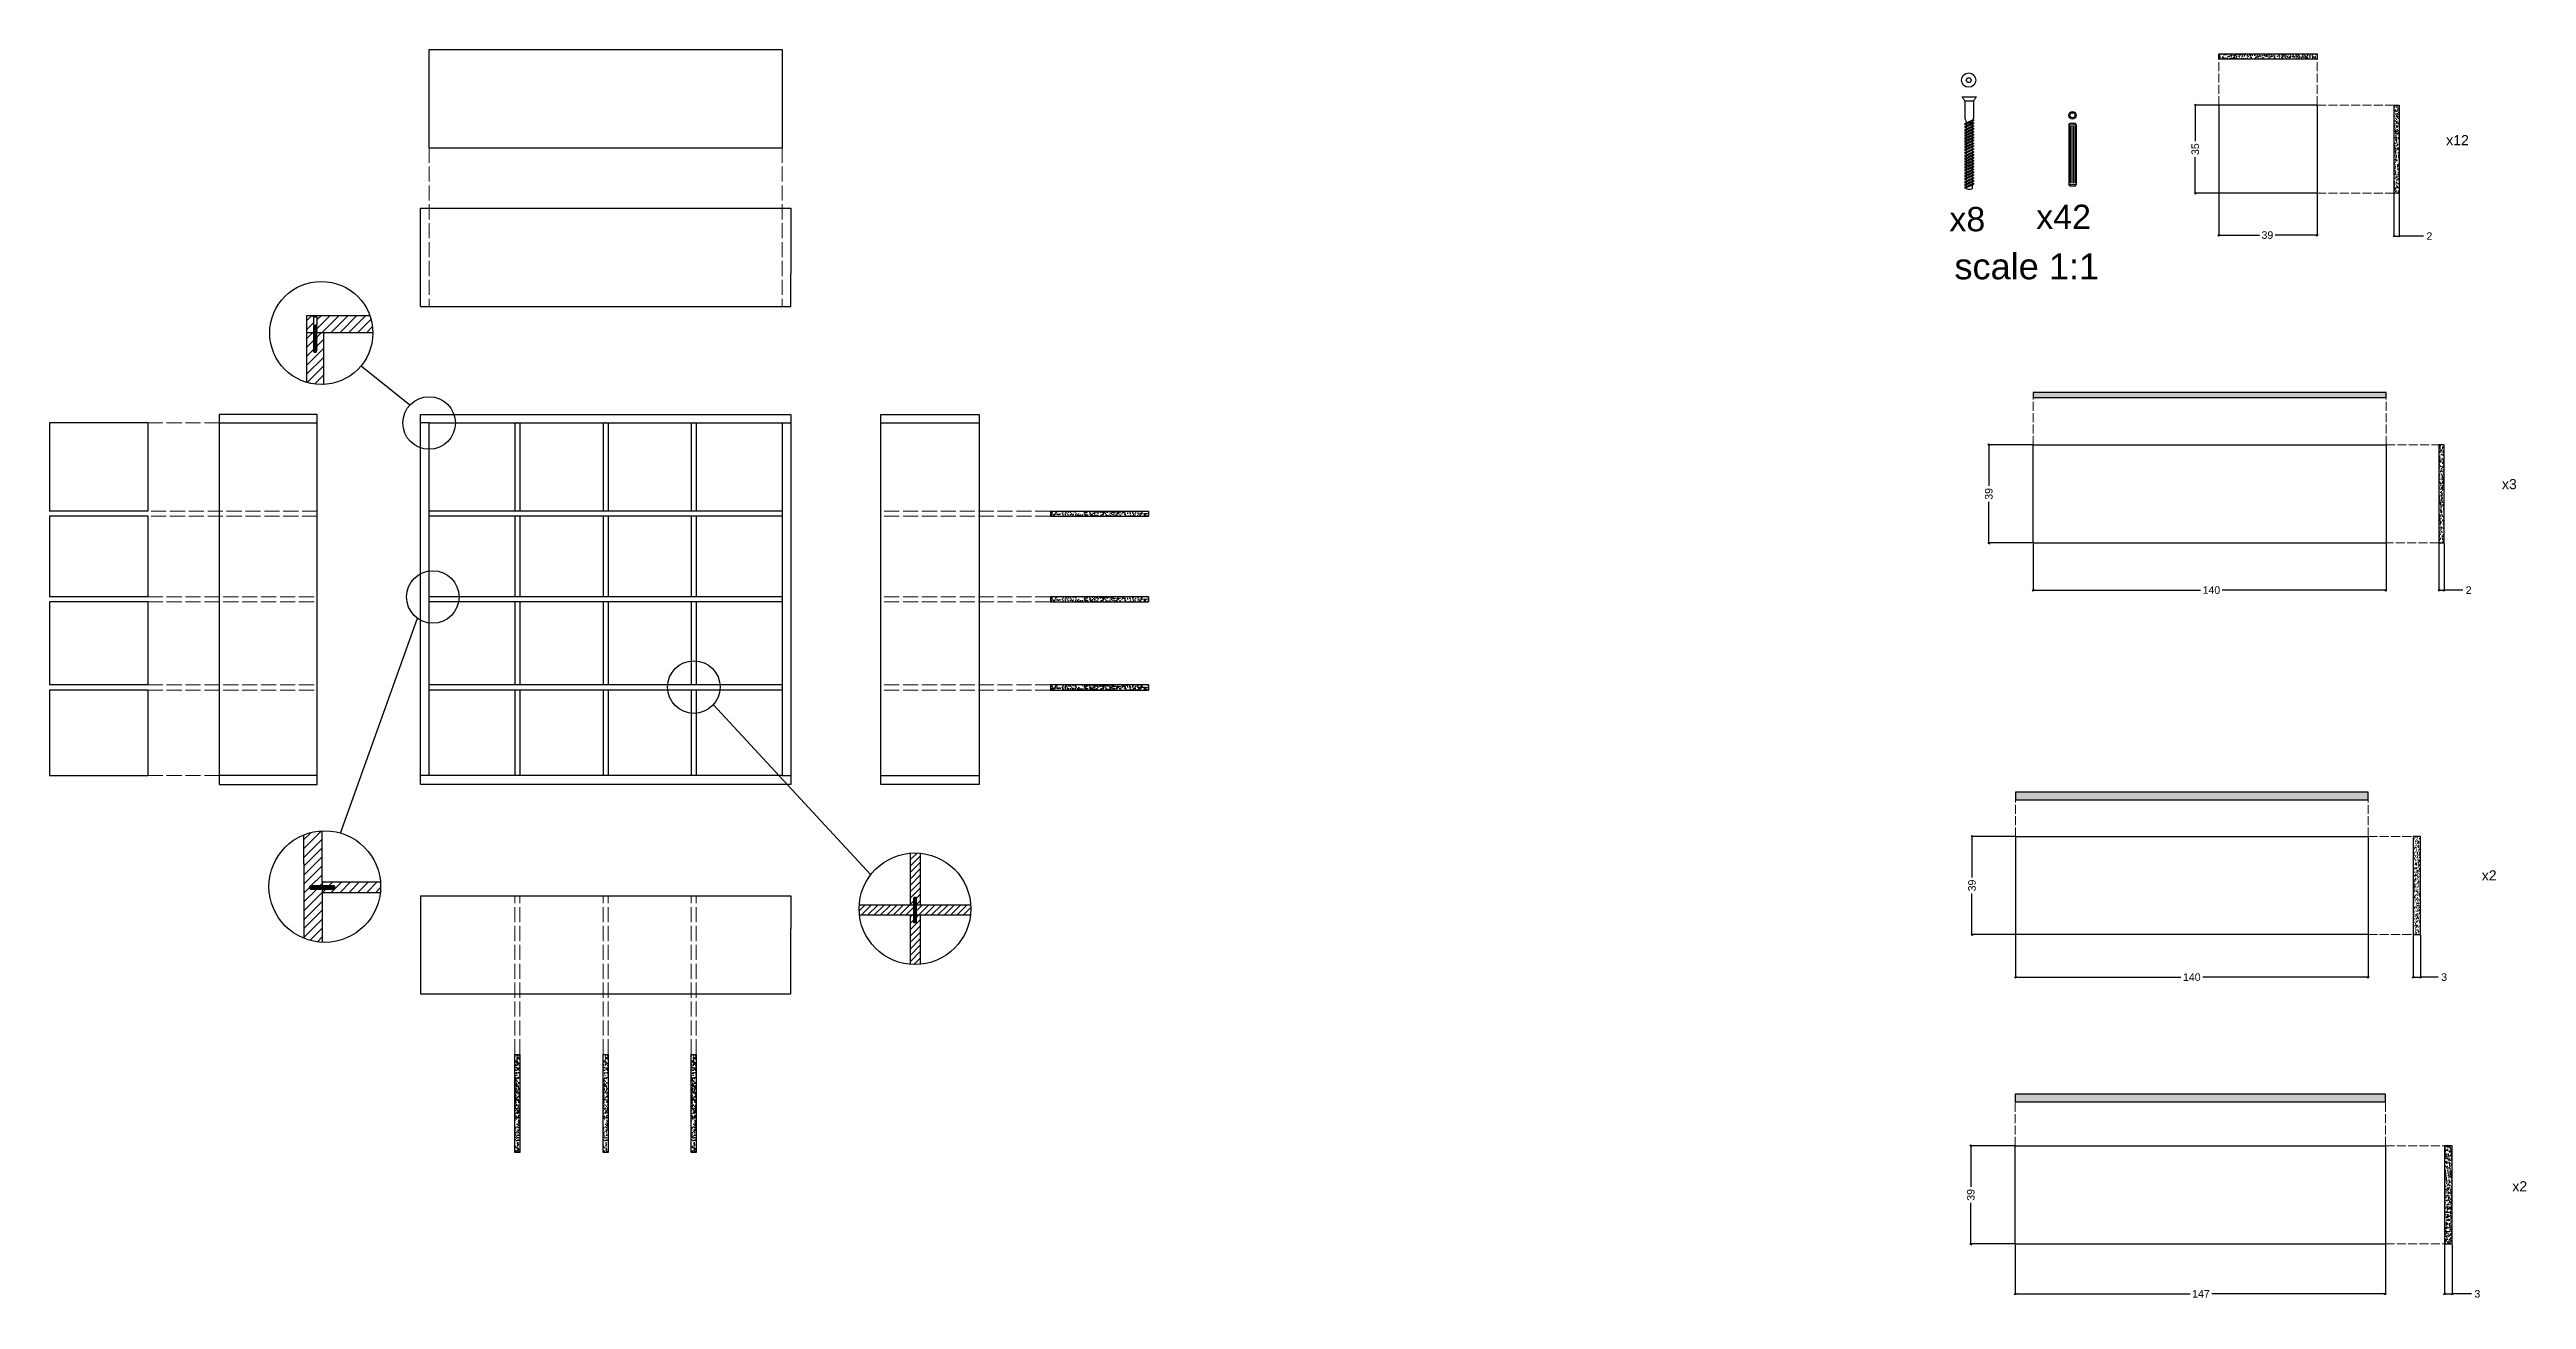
# Model space of a CAD drawing. Header units: inches. Extents: x 17 to 1523, y -134 to 986.
# Drawn here: x 539 to 1523, y -134 to 363 of the extents above; entities that cross this region are included whole.
import ezdxf

# ---------------------------------------------------------------- set-up
doc = ezdxf.new("R2010")
doc.units = ezdxf.units.IN
doc.header["$MEASUREMENT"] = 0
doc.linetypes.add('ACAD_ISO02W100', pattern=[15, 12, -3])
doc.layers.get('Defpoints').update_dxf_attribs({"color": 6})
for name, color, linetype in [('G-ANNO-TEXT', 3, 'Continuous'), ('Kallax', 7, 'Continuous'), ('Linea di sezione', 151, 'Continuous')]:
    doc.layers.add(name, color=color, linetype=linetype)
doc.layers.add('Linee di proiezione', color=3, linetype='ACAD_ISO02W100', lineweight=13)
doc.styles.add('ARIAL', font='Arial.ttf')
doc.dimstyles.new('TICK_36', dxfattribs={"dimtxt": 15, "dimasz": 3.6, "dimexe": 1.8, "dimexo": 1.2, "dimgap": 1.8, "dimtad": 0, "dimdec": 0, "dimzin": 0, "dimdsep": 46, "dimtxsty": 'ARIAL', "dimblk": 'OBLIQUE', "dimcen": 1.8, "dimdle": 1.8, "dimclrd": 256, "dimclrt": 256, "dimadec": 0, "dimazin": 0, "dimtfac": 1, "dimtdec": 0, "dimtmove": 1, "dimatfit": 3, "dimldrblk": 'OPEN90', "dimfxl": 1, "dimtfill": 1, "dimtolj": 1, "dimtzin": 0, "dimarcsym": 0})
pattern_1 = [(45, (440.9025, -185.5239), (-1.767767, 1.767767), [])]
pattern_2 = [(45, (226.2716, 63.9143), (-1.2639534, 1.2639534), [])]
pattern_3 = [(320, (1209.3213, -422.9213), (-0.1882564, -2.1517805), [0.225, -2.475]), (265, (1209.3213, -422.9213), (2.2565764, 0.416254), [0.18, -1.98]), (10.45144, (1209.3056, -423.1006), (2.06832, -1.7355265), [0.1912206, -2.1034263]), (316.1842, (1209.9213, -422.9213), (-0.496558, -3.201724), [0.3375, -3.7125]), (6.63564, (1209.88, -423.188), (2.922356, -2.803986), [0.286831, -3.155141]), (261.18416, (1209.9213, -422.9213), (2.922356, -2.803986), [0.27, -2.97]), (291, (1209.7713, -423.2213), (-1.2078567, -1.790721), [0.225, -2.475]), (236, (1209.7713, -423.2213), (2.17545, -0.729946), [0.18, -1.98]), (341.45144, (1209.6707, -423.3705), (0.9675935, -2.520667), [0.1912206, -2.1034263]), (307.5, (1209.3213, -422.9213), (0.99868156, -0.0364796), [0, -1.956, 0, -2.01, 0, -1.9875]), (277.5, (1209.3213, -422.9213), (1.1832351, -0.7892086), [0, -1.146, 0, -1.911, 0, -0.7575]), (237.5, (1209.3213, -422.2523), (-0.0676646, -1.6014673), [0, -0.75, 0, -2.34, 0, -3.105]), (227.5, (1209.3213, -421.9523), (0.300315, -1.7495585), [0, -0.975, 0, -1.554, 0, -2.205])]
pattern_4 = [(320, (1128.42, -1072.732), (-0.1882564, -2.1517805), [0.225, -2.475]), (265, (1128.42, -1072.732), (2.2565764, 0.416254), [0.18, -1.98]), (10.45144, (1128.4042, -1072.9113), (2.06832, -1.7355265), [0.1912206, -2.1034263]), (316.1842, (1129.02, -1072.732), (-0.496558, -3.201724), [0.3375, -3.7125]), (6.63564, (1128.9785, -1072.9988), (2.922356, -2.803986), [0.286831, -3.155141]), (261.18416, (1129.02, -1072.732), (2.922356, -2.803986), [0.27, -2.97]), (291, (1128.87, -1073.032), (-1.2078567, -1.7907212), [0.225, -2.475]), (236, (1128.87, -1073.032), (2.17545, -0.729946), [0.18, -1.98]), (341.45144, (1128.7693, -1073.1812), (0.9675935, -2.520667), [0.1912206, -2.1034263]), (307.5, (1128.4199, -1072.732), (0.99868156, -0.03647957), [0, -1.956, 0, -2.01, 0, -1.9875]), (277.5, (1128.4199, -1072.732), (1.1832351, -0.7892086), [0, -1.146, 0, -1.911, 0, -0.7575]), (237.5, (1128.4199, -1072.063), (-0.0676646, -1.6014673), [0, -0.75, 0, -2.34, 0, -3.105]), (227.5, (1128.4199, -1071.763), (0.300315, -1.7495585), [0, -0.975, 0, -1.554, 0, -2.205])]
pattern_5 = [(320, (1135.6065, -678.6974), (-0.1882564, -2.1517805), [0.225, -2.475]), (265, (1135.6065, -678.6974), (2.2565764, 0.416254), [0.18, -1.98]), (10.45144, (1135.5908, -678.8767), (2.06832, -1.7355265), [0.1912206, -2.1034263]), (316.1842, (1136.2065, -678.6974), (-0.496558, -3.201724), [0.3375, -3.7125]), (6.63564, (1136.165, -678.9642), (2.922356, -2.803986), [0.286831, -3.155141]), (261.18416, (1136.2065, -678.6974), (2.922356, -2.803986), [0.27, -2.97]), (291, (1136.0565, -678.9974), (-1.2078567, -1.790721), [0.225, -2.475]), (236, (1136.0565, -678.9974), (2.17545, -0.729946), [0.18, -1.98]), (341.45144, (1135.9558, -679.1466), (0.9675935, -2.520667), [0.1912206, -2.1034263]), (307.5, (1135.6065, -678.6974), (0.99868156, -0.03647957), [0, -1.956, 0, -2.01, 0, -1.9875]), (277.5, (1135.6065, -678.6974), (1.1832351, -0.7892086), [0, -1.146, 0, -1.911, 0, -0.7575]), (237.5, (1135.6065, -678.0284), (-0.0676646, -1.6014673), [0, -0.75, 0, -2.34, 0, -3.105]), (227.5, (1135.6065, -677.7284), (0.300315, -1.7495585), [0, -0.975, 0, -1.554, 0, -2.205])]

msp = doc.modelspace()

# ---------------------------------------------------------------- texts
at = {"layer": 'G-ANNO-TEXT', "ltscale": 0.6, "char_height": 4, "attachment_point": 1, "style": 'ARIAL'}
for s, insert in [('x12', (1490.67, 328.98)), ('x3', (1512.81, 192.32)), ('x2', (1504.8, 36.89)), ('x2', (1516.93, -86.63))]:
    msp.add_mtext_dynamic_manual_height_columns(s, width=52.0725, gutter_width=1, heights=[0], dxfattribs=dict(at, insert=insert))
at = {"layer": 'Kallax', "attachment_point": 1, "style": 'ARIAL'}
for s, width, insert, char_height in [('x8', 52.0725, (1293.44, 300.43), 9.651), ('x42', 52.0725, (1327.93, 301.34), 9.651), ('scale 1:1', 62.4925, (1295.46, 281.96), 10.271)]:
    msp.add_mtext_dynamic_manual_height_columns(s, width=width, gutter_width=1, heights=[0], dxfattribs=dict(at, insert=insert, char_height=char_height))

# ---------------------------------------------------------------- blocks, each defined once
blk = doc.blocks.new('_Oblique')
at = {"color": 0, "linetype": 'ByBlock', "lineweight": -2}
blk.add_line((-0.5, -0.5), (0.5, 0.5), dxfattribs=at)
blk = doc.blocks.new('*D81')
at = {"layer": 'Defpoints', "color": 0, "ltscale": 0.6, "transparency": 16777216}
for p in [(1400.44, 305.88), (1439.44, 305.88), (1439.44, 289.26)]:
    blk.add_point(p, dxfattribs=at)
at = {"layer": 'G-ANNO-TEXT', "color": 0, "lineweight": -2, "ltscale": 0.6, "transparency": 16777216}
for p, q in [((1400.44, 305.64), (1400.44, 288.9)), ((1439.44, 305.64), (1439.44, 288.9))]:
    blk.add_line(p, q, dxfattribs=at)
at = {"layer": 'G-ANNO-TEXT', "lineweight": -2, "ltscale": 0.6, "transparency": 16777216}
for p, q in [((1400.08, 289.26), (1417.21, 289.26)), ((1439.8, 289.26), (1422.19, 289.26))]:
    blk.add_line(p, q, dxfattribs=at)
at = {"layer": 'G-ANNO-TEXT', "lineweight": -2, "ltscale": 0.6, "transparency": 16777216, "xscale": 0.7200000000000001, "yscale": 0.7200000000000001, "zscale": 0.7200000000000001, "rotation": 180}
blk.add_blockref('_Oblique', (1400.44, 289.26), dxfattribs=at)
at = {"layer": 'G-ANNO-TEXT', "lineweight": -2, "ltscale": 0.6, "transparency": 16777216, "xscale": 0.7200000000000001, "yscale": 0.7200000000000001, "zscale": 0.7200000000000001}
blk.add_blockref('_Oblique', (1439.44, 289.26), dxfattribs=at)
at = {"layer": 'G-ANNO-TEXT', "ltscale": 0.6, "transparency": 16777216, "insert": (1419.7, 289.26), "char_height": 3, "attachment_point": 5, "style": 'ARIAL', "bg_fill": 3, "box_fill_scale": 1.25, "bg_fill_color": 256, "bg_fill_true_color": 13158600, "bg_fill_transparency": 0}
blk.add_mtext('\\A1;39', dxfattribs=at)
blk = doc.blocks.new('_Open90')
at = {"color": 0, "linetype": 'ByBlock', "lineweight": -2}
for p, q in [((0, 0), (-1, 0)), ((-0.5, 0.5), (0, 0)), ((0, 0), (-0.5, -0.5))]:
    blk.add_line(p, q, dxfattribs=at)
blk = doc.blocks.new('*D82')
at = {"layer": 'Defpoints', "color": 0, "ltscale": 0.6, "transparency": 16777216}
for p in [(1391.07, 340.91), (1400.44, 340.91), (1400.44, 305.88)]:
    blk.add_point(p, dxfattribs=at)
at = {"layer": 'G-ANNO-TEXT', "color": 0, "lineweight": -2, "ltscale": 0.6, "transparency": 16777216}
for p, q in [((1400.2, 340.91), (1390.71, 340.91)), ((1400.2, 305.88), (1390.71, 305.88))]:
    blk.add_line(p, q, dxfattribs=at)
at = {"layer": 'G-ANNO-TEXT', "lineweight": -2, "ltscale": 0.6, "transparency": 16777216}
for p, q in [((1391.07, 341.27), (1391.07, 325.88)), ((1391.07, 305.52), (1391.07, 320.91))]:
    blk.add_line(p, q, dxfattribs=at)
at = {"layer": 'G-ANNO-TEXT', "lineweight": -2, "ltscale": 0.6, "transparency": 16777216, "xscale": 0.7200000000000001, "yscale": 0.7200000000000001, "zscale": 0.7200000000000001}
for p, rotation in [((1391.07, 340.91), 90), ((1391.07, 305.88), 270)]:
    blk.add_blockref('_Oblique', p, dxfattribs=dict(at, rotation=rotation))
at = {"layer": 'G-ANNO-TEXT', "ltscale": 0.6, "transparency": 16777216, "insert": (1391.07, 323.4), "char_height": 3, "attachment_point": 5, "rotation": 90, "style": 'ARIAL', "bg_fill": 3, "box_fill_scale": 1.25, "bg_fill_color": 256, "bg_fill_true_color": 13158600, "bg_fill_transparency": 0}
blk.add_mtext('\\A1;35', dxfattribs=at)
blk = doc.blocks.new('*D83')
at = {"layer": 'Defpoints', "color": 0, "ltscale": 0.6, "transparency": 16777216}
for p in [(1309.1, 205.94), (1326.72, 205.94), (1326.72, 166.94)]:
    blk.add_point(p, dxfattribs=at)
at = {"layer": 'G-ANNO-TEXT', "color": 0, "lineweight": -2, "ltscale": 0.6, "transparency": 16777216}
for p, q in [((1326.48, 205.94), (1308.74, 205.94)), ((1326.48, 166.94), (1308.74, 166.94))]:
    blk.add_line(p, q, dxfattribs=at)
at = {"layer": 'G-ANNO-TEXT', "lineweight": -2, "ltscale": 0.6, "transparency": 16777216}
for p, q in [((1309.1, 206.3), (1309.1, 188.93)), ((1309.1, 166.58), (1309.1, 183.96))]:
    blk.add_line(p, q, dxfattribs=at)
at = {"layer": 'G-ANNO-TEXT', "lineweight": -2, "ltscale": 0.6, "transparency": 16777216, "xscale": 0.7200000000000001, "yscale": 0.7200000000000001, "zscale": 0.7200000000000001}
for p, rotation in [((1309.1, 205.94), 90), ((1309.1, 166.94), 270)]:
    blk.add_blockref('_Oblique', p, dxfattribs=dict(at, rotation=rotation))
at = {"layer": 'G-ANNO-TEXT', "ltscale": 0.6, "transparency": 16777216, "insert": (1309.1, 186.44), "char_height": 3, "attachment_point": 5, "rotation": 90, "style": 'ARIAL', "bg_fill": 3, "box_fill_scale": 1.25, "bg_fill_color": 256, "bg_fill_true_color": 13158600, "bg_fill_transparency": 0}
blk.add_mtext('\\A1;39', dxfattribs=at)
blk = doc.blocks.new('*D84')
at = {"layer": 'Defpoints', "color": 0, "ltscale": 0.6, "transparency": 16777216}
for p in [(1326.72, 166.94), (1466.82, 166.94), (1466.82, 148.22)]:
    blk.add_point(p, dxfattribs=at)
at = {"layer": 'G-ANNO-TEXT', "color": 0, "lineweight": -2, "ltscale": 0.6, "transparency": 16777216}
for p, q in [((1326.72, 166.7), (1326.72, 147.86)), ((1466.82, 166.7), (1466.82, 147.86))]:
    blk.add_line(p, q, dxfattribs=at)
at = {"layer": 'G-ANNO-TEXT', "lineweight": -2, "ltscale": 0.6, "transparency": 16777216}
for p, q in [((1326.36, 148.22), (1393.94, 148.22)), ((1467.18, 148.22), (1401, 148.22))]:
    blk.add_line(p, q, dxfattribs=at)
at = {"layer": 'G-ANNO-TEXT', "lineweight": -2, "ltscale": 0.6, "transparency": 16777216, "xscale": 0.7200000000000001, "yscale": 0.7200000000000001, "zscale": 0.7200000000000001, "rotation": 180}
blk.add_blockref('_Oblique', (1326.72, 148.22), dxfattribs=at)
at = {"layer": 'G-ANNO-TEXT', "lineweight": -2, "ltscale": 0.6, "transparency": 16777216, "xscale": 0.7200000000000001, "yscale": 0.7200000000000001, "zscale": 0.7200000000000001}
blk.add_blockref('_Oblique', (1466.82, 148.22), dxfattribs=at)
at = {"layer": 'G-ANNO-TEXT', "ltscale": 0.6, "transparency": 16777216, "insert": (1397.47, 148.22), "char_height": 3, "attachment_point": 5, "style": 'ARIAL', "bg_fill": 3, "box_fill_scale": 1.25, "bg_fill_color": 256, "bg_fill_true_color": 13158600, "bg_fill_transparency": 0}
blk.add_mtext('\\A1;140', dxfattribs=at)
blk = doc.blocks.new('*D85')
at = {"layer": 'Defpoints', "color": 0, "ltscale": 0.6, "transparency": 16777216}
for p in [(1319.53, -72.54), (1301.95, -111.54), (1319.53, -111.54)]:
    blk.add_point(p, dxfattribs=at)
at = {"layer": 'G-ANNO-TEXT', "color": 0, "lineweight": -2, "ltscale": 0.6, "transparency": 16777216}
for p, q in [((1319.29, -72.54), (1301.59, -72.54)), ((1319.29, -111.54), (1301.59, -111.54))]:
    blk.add_line(p, q, dxfattribs=at)
at = {"layer": 'G-ANNO-TEXT', "lineweight": -2, "ltscale": 0.6, "transparency": 16777216}
for p, q in [((1301.95, -72.18), (1301.95, -89.56)), ((1301.95, -111.9), (1301.95, -94.53))]:
    blk.add_line(p, q, dxfattribs=at)
at = {"layer": 'G-ANNO-TEXT', "lineweight": -2, "ltscale": 0.6, "transparency": 16777216, "xscale": 0.7200000000000001, "yscale": 0.7200000000000001, "zscale": 0.7200000000000001}
for p, rotation in [((1301.95, -72.54), 90), ((1301.95, -111.54), 270)]:
    blk.add_blockref('_Oblique', p, dxfattribs=dict(at, rotation=rotation))
at = {"layer": 'G-ANNO-TEXT', "ltscale": 0.6, "transparency": 16777216, "insert": (1301.95, -92.04), "char_height": 3, "attachment_point": 5, "rotation": 90, "style": 'ARIAL', "bg_fill": 3, "box_fill_scale": 1.25, "bg_fill_color": 256, "bg_fill_true_color": 13158600, "bg_fill_transparency": 0}
blk.add_mtext('\\A1;39', dxfattribs=at)
blk = doc.blocks.new('*D88')
at = {"layer": 'Defpoints', "color": 0, "ltscale": 0.6, "transparency": 16777216}
for p in [(1319.53, -111.54), (1466.53, -111.54), (1466.53, -131.36)]:
    blk.add_point(p, dxfattribs=at)
at = {"layer": 'G-ANNO-TEXT', "color": 0, "lineweight": -2, "ltscale": 0.6, "transparency": 16777216}
for p, q in [((1319.53, -111.78), (1319.53, -131.72)), ((1466.53, -111.78), (1466.53, -131.72))]:
    blk.add_line(p, q, dxfattribs=at)
at = {"layer": 'G-ANNO-TEXT', "lineweight": -2, "ltscale": 0.6, "transparency": 16777216}
for p, q in [((1319.17, -131.36), (1389.78, -131.36)), ((1466.89, -131.36), (1396.85, -131.36))]:
    blk.add_line(p, q, dxfattribs=at)
at = {"layer": 'G-ANNO-TEXT', "lineweight": -2, "ltscale": 0.6, "transparency": 16777216, "xscale": 0.7200000000000001, "yscale": 0.7200000000000001, "zscale": 0.7200000000000001, "rotation": 180}
blk.add_blockref('_Oblique', (1319.53, -131.36), dxfattribs=at)
at = {"layer": 'G-ANNO-TEXT', "lineweight": -2, "ltscale": 0.6, "transparency": 16777216, "xscale": 0.7200000000000001, "yscale": 0.7200000000000001, "zscale": 0.7200000000000001}
blk.add_blockref('_Oblique', (1466.53, -131.36), dxfattribs=at)
at = {"layer": 'G-ANNO-TEXT', "ltscale": 0.6, "transparency": 16777216, "insert": (1393.32, -131.36), "char_height": 3, "attachment_point": 5, "style": 'ARIAL', "bg_fill": 3, "box_fill_scale": 1.25, "bg_fill_color": 256, "bg_fill_true_color": 13158600, "bg_fill_transparency": 0}
blk.add_mtext('\\A1;147', dxfattribs=at)
blk = doc.blocks.new('*D90')
at = {"layer": 'Defpoints', "color": 0, "ltscale": 0.6, "transparency": 16777216}
for p in [(1319.63, 50.37), (1302.41, 11.37), (1319.63, 11.37)]:
    blk.add_point(p, dxfattribs=at)
at = {"layer": 'G-ANNO-TEXT', "color": 0, "lineweight": -2, "ltscale": 0.6, "transparency": 16777216}
for p, q in [((1319.39, 50.37), (1302.05, 50.37)), ((1319.39, 11.37), (1302.05, 11.37))]:
    blk.add_line(p, q, dxfattribs=at)
at = {"layer": 'G-ANNO-TEXT', "lineweight": -2, "ltscale": 0.6, "transparency": 16777216}
for p, q in [((1302.41, 50.73), (1302.41, 33.36)), ((1302.41, 11.01), (1302.41, 28.38))]:
    blk.add_line(p, q, dxfattribs=at)
at = {"layer": 'G-ANNO-TEXT', "lineweight": -2, "ltscale": 0.6, "transparency": 16777216, "xscale": 0.7200000000000001, "yscale": 0.7200000000000001, "zscale": 0.7200000000000001}
for p, rotation in [((1302.41, 50.37), 90), ((1302.41, 11.37), 270)]:
    blk.add_blockref('_Oblique', p, dxfattribs=dict(at, rotation=rotation))
at = {"layer": 'G-ANNO-TEXT', "ltscale": 0.6, "transparency": 16777216, "insert": (1302.41, 30.87), "char_height": 3, "attachment_point": 5, "rotation": 90, "style": 'ARIAL', "bg_fill": 3, "box_fill_scale": 1.25, "bg_fill_color": 256, "bg_fill_true_color": 13158600, "bg_fill_transparency": 0}
blk.add_mtext('\\A1;{\\fArial|b0|i0|c0|p0;39}', dxfattribs=at)
blk = doc.blocks.new('*D91')
at = {"layer": 'Defpoints', "color": 0, "ltscale": 0.6, "transparency": 16777216}
for p in [(1319.63, 11.37), (1459.75, 11.37), (1459.75, -5.56)]:
    blk.add_point(p, dxfattribs=at)
at = {"layer": 'G-ANNO-TEXT', "color": 0, "lineweight": -2, "ltscale": 0.6, "transparency": 16777216}
for p, q in [((1319.63, 11.13), (1319.63, -5.92)), ((1459.75, 11.13), (1459.75, -5.92))]:
    blk.add_line(p, q, dxfattribs=at)
at = {"layer": 'G-ANNO-TEXT', "lineweight": -2, "ltscale": 0.6, "transparency": 16777216}
for p, q in [((1319.27, -5.56), (1386.16, -5.56)), ((1460.11, -5.56), (1393.22, -5.56))]:
    blk.add_line(p, q, dxfattribs=at)
at = {"layer": 'G-ANNO-TEXT', "lineweight": -2, "ltscale": 0.6, "transparency": 16777216, "xscale": 0.7200000000000001, "yscale": 0.7200000000000001, "zscale": 0.7200000000000001, "rotation": 180}
blk.add_blockref('_Oblique', (1319.63, -5.56), dxfattribs=at)
at = {"layer": 'G-ANNO-TEXT', "lineweight": -2, "ltscale": 0.6, "transparency": 16777216, "xscale": 0.7200000000000001, "yscale": 0.7200000000000001, "zscale": 0.7200000000000001}
blk.add_blockref('_Oblique', (1459.75, -5.56), dxfattribs=at)
at = {"layer": 'G-ANNO-TEXT', "ltscale": 0.6, "transparency": 16777216, "insert": (1389.69, -5.56), "char_height": 3, "attachment_point": 5, "style": 'ARIAL', "bg_fill": 3, "box_fill_scale": 1.25, "bg_fill_color": 256, "bg_fill_true_color": 13158600, "bg_fill_transparency": 0}
blk.add_mtext('\\A1;{\\fArial|b0|i0|c0|p0;140}', dxfattribs=at)
blk = doc.blocks.new('*D92')
at = {"layer": 'Defpoints', "color": 0, "ltscale": 0.6, "transparency": 16777216}
for p in [(1477.51, 11.37), (1480.51, 11.37), (1480.51, -5.56)]:
    blk.add_point(p, dxfattribs=at)
at = {"layer": 'G-ANNO-TEXT', "color": 0, "lineweight": -2, "ltscale": 0.6, "transparency": 16777216}
for p, q in [((1477.51, 11.13), (1477.51, -5.92)), ((1480.51, 11.13), (1480.51, -5.92))]:
    blk.add_line(p, q, dxfattribs=at)
at = {"layer": 'G-ANNO-TEXT', "lineweight": -2, "ltscale": 0.6, "transparency": 16777216}
for p, q in [((1477.15, -5.56), (1480.87, -5.56)), ((1488.54, -5.56), (1480.51, -5.56))]:
    blk.add_line(p, q, dxfattribs=at)
at = {"layer": 'G-ANNO-TEXT', "lineweight": -2, "ltscale": 0.6, "transparency": 16777216, "xscale": 0.7200000000000001, "yscale": 0.7200000000000001, "zscale": 0.7200000000000001, "rotation": 180}
blk.add_blockref('_Oblique', (1477.51, -5.56), dxfattribs=at)
at = {"layer": 'G-ANNO-TEXT', "lineweight": -2, "ltscale": 0.6, "transparency": 16777216, "xscale": 0.7200000000000001, "yscale": 0.7200000000000001, "zscale": 0.7200000000000001}
blk.add_blockref('_Oblique', (1480.51, -5.56), dxfattribs=at)
at = {"layer": 'G-ANNO-TEXT', "ltscale": 0.6, "transparency": 16777216, "insert": (1489.86, -5.56), "char_height": 3, "attachment_point": 5, "style": 'ARIAL', "bg_fill": 3, "box_fill_scale": 1.25, "bg_fill_color": 256, "bg_fill_true_color": 13158600, "bg_fill_transparency": 0}
blk.add_mtext('\\A1;3', dxfattribs=at)
blk = doc.blocks.new('*D93')
at = {"layer": 'Defpoints', "color": 0, "ltscale": 0.6, "transparency": 16777216}
for p in [(1490.03, -111.54), (1493.03, -111.54), (1493.03, -131.36)]:
    blk.add_point(p, dxfattribs=at)
at = {"layer": 'G-ANNO-TEXT', "color": 0, "lineweight": -2, "ltscale": 0.6, "transparency": 16777216}
for p, q in [((1490.03, -111.78), (1490.03, -131.72)), ((1493.03, -111.78), (1493.03, -131.72))]:
    blk.add_line(p, q, dxfattribs=at)
at = {"layer": 'G-ANNO-TEXT', "lineweight": -2, "ltscale": 0.6, "transparency": 16777216}
for p, q in [((1489.67, -131.36), (1493.39, -131.36)), ((1501.74, -131.36), (1493.03, -131.36))]:
    blk.add_line(p, q, dxfattribs=at)
at = {"layer": 'G-ANNO-TEXT', "lineweight": -2, "ltscale": 0.6, "transparency": 16777216, "xscale": 0.7200000000000001, "yscale": 0.7200000000000001, "zscale": 0.7200000000000001, "rotation": 180}
blk.add_blockref('_Oblique', (1490.03, -131.36), dxfattribs=at)
at = {"layer": 'G-ANNO-TEXT', "lineweight": -2, "ltscale": 0.6, "transparency": 16777216, "xscale": 0.7200000000000001, "yscale": 0.7200000000000001, "zscale": 0.7200000000000001}
blk.add_blockref('_Oblique', (1493.03, -131.36), dxfattribs=at)
at = {"layer": 'G-ANNO-TEXT', "ltscale": 0.6, "transparency": 16777216, "insert": (1503.06, -131.36), "char_height": 3, "attachment_point": 5, "style": 'ARIAL', "bg_fill": 3, "box_fill_scale": 1.25, "bg_fill_color": 256, "bg_fill_true_color": 13158600, "bg_fill_transparency": 0}
blk.add_mtext('\\A1;3', dxfattribs=at)
blk = doc.blocks.new('*D94')
at = {"layer": 'Defpoints', "color": 0, "ltscale": 0.6, "transparency": 16777216}
for p in [(1469.96, 305.91), (1471.96, 305.91), (1471.96, 288.88)]:
    blk.add_point(p, dxfattribs=at)
at = {"layer": 'G-ANNO-TEXT', "color": 0, "lineweight": -2, "ltscale": 0.6, "transparency": 16777216}
for p, q in [((1469.96, 305.67), (1469.96, 288.52)), ((1471.96, 305.67), (1471.96, 288.52))]:
    blk.add_line(p, q, dxfattribs=at)
at = {"layer": 'G-ANNO-TEXT', "lineweight": -2, "ltscale": 0.6, "transparency": 16777216}
for p, q in [((1469.6, 288.88), (1472.32, 288.88)), ((1482.65, 288.88), (1471.96, 288.88))]:
    blk.add_line(p, q, dxfattribs=at)
at = {"layer": 'G-ANNO-TEXT', "lineweight": -2, "ltscale": 0.6, "transparency": 16777216, "xscale": 0.7200000000000001, "yscale": 0.7200000000000001, "zscale": 0.7200000000000001, "rotation": 180}
blk.add_blockref('_Oblique', (1469.96, 288.88), dxfattribs=at)
at = {"layer": 'G-ANNO-TEXT', "lineweight": -2, "ltscale": 0.6, "transparency": 16777216, "xscale": 0.7200000000000001, "yscale": 0.7200000000000001, "zscale": 0.7200000000000001}
blk.add_blockref('_Oblique', (1471.96, 288.88), dxfattribs=at)
at = {"layer": 'G-ANNO-TEXT', "ltscale": 0.6, "transparency": 16777216, "insert": (1484.01, 288.88), "char_height": 3, "attachment_point": 5, "style": 'ARIAL', "bg_fill": 3, "box_fill_scale": 1.25, "bg_fill_color": 256, "bg_fill_true_color": 13158600, "bg_fill_transparency": 0}
blk.add_mtext('\\A1;2', dxfattribs=at)
blk = doc.blocks.new('*D95')
at = {"layer": 'Defpoints', "color": 0, "ltscale": 0.6, "transparency": 16777216}
for p in [(1487.82, 166.94), (1489.82, 166.94), (1489.82, 148.22)]:
    blk.add_point(p, dxfattribs=at)
at = {"layer": 'G-ANNO-TEXT', "color": 0, "lineweight": -2, "ltscale": 0.6, "transparency": 16777216}
for p, q in [((1487.82, 166.7), (1487.82, 147.86)), ((1489.82, 166.7), (1489.82, 147.86))]:
    blk.add_line(p, q, dxfattribs=at)
at = {"layer": 'G-ANNO-TEXT', "lineweight": -2, "ltscale": 0.6, "transparency": 16777216}
for p, q in [((1487.46, 148.22), (1490.18, 148.22)), ((1498.23, 148.22), (1489.82, 148.22))]:
    blk.add_line(p, q, dxfattribs=at)
at = {"layer": 'G-ANNO-TEXT', "lineweight": -2, "ltscale": 0.6, "transparency": 16777216, "xscale": 0.7200000000000001, "yscale": 0.7200000000000001, "zscale": 0.7200000000000001, "rotation": 180}
blk.add_blockref('_Oblique', (1487.82, 148.22), dxfattribs=at)
at = {"layer": 'G-ANNO-TEXT', "lineweight": -2, "ltscale": 0.6, "transparency": 16777216, "xscale": 0.7200000000000001, "yscale": 0.7200000000000001, "zscale": 0.7200000000000001}
blk.add_blockref('_Oblique', (1489.82, 148.22), dxfattribs=at)
at = {"layer": 'G-ANNO-TEXT', "ltscale": 0.6, "transparency": 16777216, "insert": (1499.6, 148.22), "char_height": 3, "attachment_point": 5, "style": 'ARIAL', "bg_fill": 3, "box_fill_scale": 1.25, "bg_fill_color": 256, "bg_fill_true_color": 13158600, "bg_fill_transparency": 0}
blk.add_mtext('\\A1;2', dxfattribs=at)

# ---------------------------------------------------------------- hatches: boundary and pattern name
h = msp.add_hatch()
h.set_pattern_fill('AR-CONC', scale=0.3, angle=-90)
h.set_pattern_definition(pattern_3)
h.paths.add_polyline_path([(1439.44, 361.33), (1400.44, 361.33), (1400.44, 359.33), (1439.44, 359.33)])
h = msp.add_hatch()
h.set_pattern_fill('AR-CONC', scale=0.3, angle=-90)
h.set_pattern_definition(pattern_3)
h.paths.add_polyline_path([(1471.96, 340.91), (1469.96, 340.91), (1469.96, 305.91), (1471.96, 305.91)])
h = msp.add_hatch()
h.set_pattern_fill('AR-CONC', scale=0.3, angle=-90)
h.set_pattern_definition(pattern_5)
h.paths.add_polyline_path([(1466.82, 226.78), (1326.72, 226.78), (1326.72, 224.78), (1466.82, 224.78)])
h = msp.add_hatch()
h.set_pattern_fill('AR-CONC', scale=0.3, angle=-90)
h.set_pattern_definition(pattern_5)
h.paths.add_polyline_path([(1489.82, 205.94), (1487.82, 205.94), (1487.82, 166.94), (1489.82, 166.94)])
h = msp.add_hatch()
h.set_pattern_fill('AR-CONC', scale=0.3, angle=-90)
h.set_pattern_definition([(320, (826.2386, 462.572), (-0.188256, -2.151781), [0.225, -2.475]), (265, (826.2386, 462.572), (2.256576, 0.416254), [0.18, -1.98]), (10.45144, (826.223, 462.3927), (2.06832, -1.735527), [0.19122, -2.103426]), (316.1842, (826.8386, 462.572), (-0.496558, -3.201724), [0.3375, -3.7125]), (6.6356, (826.7972, 462.3052), (2.922356, -2.803986), [0.28683, -3.15514]), (261.1842, (826.8386, 462.572), (2.922356, -2.803986), [0.27, -2.97]), (291, (826.6886, 462.272), (-1.207857, -1.790721), [0.225, -2.475]), (236, (826.6886, 462.272), (2.17545, -0.729946), [0.18, -1.98]), (341.45144, (826.588, 462.1228), (0.967593, -2.520667), [0.19122, -2.103426]), (307.5, (826.2386, 462.572), (0.9986816, -0.0364796), [0, -1.956, 0, -2.01, 0, -1.9875]), (277.5, (826.2386, 462.572), (1.183235, -0.7892086), [0, -1.146, 0, -1.911, 0, -0.7575]), (237.5, (826.2386, 463.241), (-0.0676646, -1.6014673), [0, -0.75, 0, -2.34, 0, -3.105]), (227.5, (826.2386, 463.541), (0.300315, -1.7495585), [0, -0.975, 0, -1.554, 0, -2.205])])
h.paths.add_polyline_path([(975.54, 177.58), (975.54, 179.58), (975.54, 179.58), (936.54, 179.58), (936.54, 177.58)])
h = msp.add_hatch()
h.set_pattern_fill('AR-CONC', scale=0.3, angle=-90)
h.set_pattern_definition([(320, (826.2386, 428.5436), (-0.188256, -2.151781), [0.225, -2.475]), (265, (826.2386, 428.5436), (2.256576, 0.416254), [0.18, -1.98]), (10.45144, (826.223, 428.3643), (2.06832, -1.735527), [0.19122, -2.103426]), (316.1842, (826.8386, 428.5436), (-0.496558, -3.201724), [0.3375, -3.7125]), (6.6356, (826.7972, 428.2768), (2.922356, -2.803986), [0.28683, -3.15514]), (261.1842, (826.8386, 428.5436), (2.922356, -2.803986), [0.27, -2.97]), (291, (826.6886, 428.2436), (-1.207857, -1.790721), [0.225, -2.475]), (236, (826.6886, 428.2436), (2.17545, -0.729946), [0.18, -1.98]), (341.45144, (826.588, 428.0944), (0.967593, -2.520667), [0.19122, -2.103426]), (307.5, (826.2386, 428.5436), (0.9986816, -0.0364796), [0, -1.956, 0, -2.01, 0, -1.9875]), (277.5, (826.2386, 428.5436), (1.183235, -0.7892086), [0, -1.146, 0, -1.911, 0, -0.7575]), (237.5, (826.2386, 429.2126), (-0.0676646, -1.6014673), [0, -0.75, 0, -2.34, 0, -3.105]), (227.5, (826.2386, 429.5126), (0.300315, -1.7495585), [0, -0.975, 0, -1.554, 0, -2.205])])
h.paths.add_polyline_path([(975.54, 143.55), (975.54, 145.55), (975.54, 145.55), (936.54, 145.55), (936.54, 143.55)])
h = msp.add_hatch()
h.set_pattern_fill('AR-CONC', scale=0.3, angle=-90)
h.set_pattern_definition([(320, (826.2386, 393.5152), (-0.188256, -2.151781), [0.225, -2.475]), (265, (826.2386, 393.5152), (2.256576, 0.416254), [0.18, -1.98]), (10.45144, (826.223, 393.3359), (2.06832, -1.735527), [0.19122, -2.103426]), (316.1842, (826.8386, 393.5152), (-0.496558, -3.201724), [0.3375, -3.7125]), (6.6356, (826.7972, 393.2484), (2.922356, -2.803986), [0.28683, -3.15514]), (261.1842, (826.8386, 393.5152), (2.922356, -2.803986), [0.27, -2.97]), (291, (826.6886, 393.2152), (-1.207857, -1.790721), [0.225, -2.475]), (236, (826.6886, 393.2152), (2.17545, -0.729946), [0.18, -1.98]), (341.45144, (826.588, 393.066), (0.967593, -2.520667), [0.19122, -2.103426]), (307.5, (826.2386, 393.5152), (0.9986816, -0.0364796), [0, -1.956, 0, -2.01, 0, -1.9875]), (277.5, (826.2386, 393.5152), (1.183235, -0.7892086), [0, -1.146, 0, -1.911, 0, -0.7575]), (237.5, (826.2386, 394.1842), (-0.0676646, -1.6014673), [0, -0.75, 0, -2.34, 0, -3.105]), (227.5, (826.2386, 394.4842), (0.300315, -1.7495585), [0, -0.975, 0, -1.554, 0, -2.205])])
h.paths.add_polyline_path([(975.54, 108.52), (975.54, 110.52), (975.54, 110.52), (936.54, 110.52), (936.54, 108.52)])
h = msp.add_hatch()
h.set_pattern_fill('AR-CONC', scale=0.3, angle=-90)
h.set_pattern_definition([(320, (1128.42, -1087.266), (-0.1882564, -2.1517805), [0.225, -2.475]), (265, (1128.42, -1087.266), (2.2565764, 0.416254), [0.18, -1.98]), (10.45144, (1128.4042, -1087.4453), (2.06832, -1.7355265), [0.1912206, -2.1034263]), (316.1842, (1129.02, -1087.266), (-0.496558, -3.201724), [0.3375, -3.7125]), (6.63564, (1128.9785, -1087.5328), (2.922356, -2.803986), [0.286831, -3.155141]), (261.18416, (1129.02, -1087.266), (2.922356, -2.803986), [0.27, -2.97]), (291, (1128.87, -1087.566), (-1.2078567, -1.7907212), [0.225, -2.475]), (236, (1128.87, -1087.566), (2.17545, -0.729946), [0.18, -1.98]), (341.45144, (1128.7693, -1087.7152), (0.9675935, -2.520667), [0.1912206, -2.1034263]), (307.5, (1128.4199, -1087.266), (0.99868156, -0.03647957), [0, -1.956, 0, -2.01, 0, -1.9875]), (277.5, (1128.4199, -1087.266), (1.1832351, -0.7892086), [0, -1.146, 0, -1.911, 0, -0.7575]), (237.5, (1128.4199, -1086.597), (-0.0676646, -1.6014673), [0, -0.75, 0, -2.34, 0, -3.105]), (227.5, (1128.4199, -1086.297), (0.300315, -1.7495585), [0, -0.975, 0, -1.554, 0, -2.205])])
h.paths.add_polyline_path([(1459.75, 67.9), (1319.63, 67.9), (1319.63, 64.9), (1459.75, 64.9)])
h = msp.add_hatch()
h.set_pattern_fill('AR-CONC', scale=0.3, angle=-90)
h.set_pattern_definition(pattern_4)
h.paths.add_polyline_path([(1480.51, 50.37), (1477.51, 50.37), (1477.51, 11.37), (1480.51, 11.37)])
h = msp.add_hatch()
h.set_pattern_fill('AR-CONC', scale=0.3)
h.set_pattern_definition([(50, (440.9025, -185.5239), (2.151781, -0.188256), [0.225, -2.475]), (355, (440.9025, -185.5239), (-0.416254, 2.256576), [0.18, -1.98]), (100.45144, (441.0818, -185.5395), (1.735527, 2.06832), [0.19122, -2.103426]), (46.1842, (440.9025, -184.9239), (3.201724, -0.496558), [0.3375, -3.7125]), (96.6356, (441.1693, -184.9652), (2.803986, 2.922356), [0.28683, -3.15514]), (351.1842, (440.9025, -184.924), (2.803986, 2.922356), [0.27, -2.97]), (21, (441.2025, -185.0739), (1.790721, -1.207857), [0.225, -2.475]), (326, (441.2025, -185.0739), (0.729946, 2.17545), [0.18, -1.98]), (71.45144, (441.3518, -185.1745), (2.520667, 0.967593), [0.19122, -2.103426]), (37.5, (440.9025, -185.5239), (0.0364796, 0.9986816), [0, -1.956, 0, -2.01, 0, -1.9875]), (7.5, (440.9025, -185.5239), (0.7892086, 1.183235), [0, -1.146, 0, -1.911, 0, -0.7575]), (327.5, (440.2335, -185.5239), (1.6014673, -0.0676646), [0, -0.75, 0, -2.34, 0, -3.105]), (317.5, (439.9335, -185.5239), (1.7495585, 0.300315), [0, -0.975, 0, -1.554, 0, -2.205])])
h.paths.add_polyline_path([(725.89, -36.22), (723.89, -36.22), (723.89, -36.22), (723.89, -75.22), (725.89, -75.22)])
h = msp.add_hatch()
h.set_pattern_fill('AR-CONC', scale=0.3)
h.set_pattern_definition([(50, (475.9363, -185.5239), (2.151781, -0.188256), [0.225, -2.475]), (355, (475.9363, -185.5239), (-0.416254, 2.256576), [0.18, -1.98]), (100.45144, (476.1157, -185.5395), (1.735527, 2.06832), [0.19122, -2.103426]), (46.1842, (475.9363, -184.9239), (3.201724, -0.496558), [0.3375, -3.7125]), (96.6356, (476.203, -184.9652), (2.803986, 2.922356), [0.28683, -3.15514]), (351.1842, (475.9363, -184.924), (2.803986, 2.922356), [0.27, -2.97]), (21, (476.2363, -185.0739), (1.790721, -1.207857), [0.225, -2.475]), (326, (476.2363, -185.0739), (0.729946, 2.17545), [0.18, -1.98]), (71.45144, (476.3856, -185.1745), (2.520667, 0.967593), [0.19122, -2.103426]), (37.5, (475.93634, -185.5239), (0.0364796, 0.9986816), [0, -1.956, 0, -2.01, 0, -1.9875]), (7.5, (475.9363, -185.5239), (0.7892086, 1.183235), [0, -1.146, 0, -1.911, 0, -0.7575]), (327.5, (475.26734, -185.5239), (1.6014673, -0.0676646), [0, -0.75, 0, -2.34, 0, -3.105]), (317.5, (474.9673, -185.5239), (1.7495585, 0.300315), [0, -0.975, 0, -1.554, 0, -2.205])])
h.paths.add_polyline_path([(760.93, -36.22), (758.93, -36.22), (758.93, -36.22), (758.93, -75.22), (760.93, -75.22)])
h = msp.add_hatch()
h.set_pattern_fill('AR-CONC', scale=0.3)
h.set_pattern_definition([(50, (510.959, -185.5239), (2.151781, -0.188256), [0.225, -2.475]), (355, (510.959, -185.5239), (-0.416254, 2.256576), [0.18, -1.98]), (100.45144, (511.1382, -185.5395), (1.735527, 2.06832), [0.19122, -2.103426]), (46.1842, (510.959, -184.9239), (3.201724, -0.496558), [0.3375, -3.7125]), (96.6356, (511.2257, -184.9652), (2.803986, 2.922356), [0.28683, -3.15514]), (351.1842, (510.959, -184.924), (2.803986, 2.922356), [0.27, -2.97]), (21, (511.259, -185.0739), (1.790721, -1.207857), [0.225, -2.475]), (326, (511.259, -185.0739), (0.729946, 2.17545), [0.18, -1.98]), (71.45144, (511.4081, -185.1745), (2.520667, 0.967593), [0.19122, -2.103426]), (37.5, (510.9589, -185.5239), (0.0364796, 0.9986816), [0, -1.956, 0, -2.01, 0, -1.9875]), (7.5, (510.9589, -185.5239), (0.7892086, 1.183235), [0, -1.146, 0, -1.911, 0, -0.7575]), (327.5, (510.2899, -185.5239), (1.6014673, -0.0676646), [0, -0.75, 0, -2.34, 0, -3.105]), (317.5, (509.9899, -185.5239), (1.7495585, 0.300315), [0, -0.975, 0, -1.554, 0, -2.205])])
h.paths.add_polyline_path([(795.95, -36.22), (793.95, -36.22), (793.95, -36.22), (793.95, -75.22), (795.95, -75.22)])
h = msp.add_hatch()
h.set_pattern_fill('AR-CONC', scale=0.3, angle=-90)
h.set_pattern_definition(pattern_4)
h.paths.add_polyline_path([(1466.53, -52.09), (1319.62, -52.09), (1319.62, -55.09), (1466.53, -55.09)])
h = msp.add_hatch()
h.set_pattern_fill('AR-CONC', scale=0.3, angle=-90)
h.set_pattern_definition(pattern_4)
h.paths.add_polyline_path([(1493.03, -72.54), (1490.03, -72.54), (1490.03, -111.54), (1493.03, -111.54)])
at = {"layer": 'Linea di sezione'}
h = msp.add_hatch(dxfattribs=at)
h.set_pattern_fill('ANSI31', color=256, scale=20)
h.set_pattern_definition(pattern_1)
edge = h.paths.add_edge_path()
edge.add_spline(control_points=[(643.93, 256.74), (643.88, 256.8), (643.73, 256.98), (643.6, 257.19), (643.51, 257.33)], knot_values=[0, 0, 0, 0, 1.095363, 3.625232, 3.625232, 3.625232, 3.625232], degree=3, periodic=0)
edge.add_line((643.51, 257.33), (641.18, 257.33))
edge.add_line((641.18, 257.33), (641.18, 250.6))
edge.add_line((641.18, 250.6), (643.93, 250.6))
edge.add_line((643.93, 250.6), (643.93, 250.83))
edge.add_line((643.93, 250.83), (644.19, 250.94))
edge.add_line((644.19, 250.94), (644.19, 251.21))
edge.add_line((644.19, 251.21), (643.93, 251.1))
edge.add_line((643.93, 251.1), (643.93, 251.29))
edge.add_line((643.93, 251.29), (644.19, 251.4))
edge.add_line((644.19, 251.4), (644.19, 251.66))
edge.add_line((644.19, 251.66), (643.93, 251.54))
edge.add_line((643.93, 251.54), (643.93, 251.73))
edge.add_line((643.93, 251.73), (644.19, 251.85))
edge.add_line((644.19, 251.85), (644.19, 252.12))
edge.add_line((644.19, 252.12), (643.93, 252.01))
edge.add_line((643.93, 252.01), (643.93, 252.19))
edge.add_line((643.93, 252.19), (644.19, 252.31))
edge.add_line((644.19, 252.31), (644.19, 252.58))
edge.add_line((644.19, 252.58), (643.93, 252.46))
edge.add_line((643.93, 252.46), (643.93, 252.65))
edge.add_line((643.93, 252.65), (644.19, 252.76))
edge.add_line((644.19, 252.76), (644.19, 253.04))
edge.add_line((644.19, 253.04), (643.93, 252.93))
edge.add_line((643.93, 252.93), (643.93, 253.12))
edge.add_line((643.93, 253.12), (644.19, 253.23))
edge.add_line((644.19, 253.23), (643.93, 253.98))
edge.add_line((643.93, 253.98), (643.93, 256.74))
h = msp.add_hatch(dxfattribs=at)
h.set_pattern_fill('ANSI31', color=256, scale=20)
h.set_pattern_definition([(45, (674.3062, 29.9868), (-1.767767, 1.767767), [])])
edge = h.paths.add_edge_path()
edge.add_line((666.34, 257.33), (645.75, 257.33))
edge.add_spline(control_points=[(645.75, 257.33), (645.66, 257.19), (645.53, 256.98), (645.38, 256.8), (645.33, 256.74)], knot_values=[0, 0, 0, 0, 2.529869, 3.625232, 3.625232, 3.625232, 3.625232], degree=3, periodic=0)
edge.add_line((645.33, 256.74), (645.33, 253.98))
edge.add_line((645.33, 253.98), (645.23, 253.71))
edge.add_line((645.23, 253.71), (645.33, 253.75))
edge.add_line((645.33, 253.75), (645.33, 253.56))
edge.add_line((645.33, 253.56), (645.16, 253.48))
edge.add_line((645.16, 253.48), (645.07, 253.23))
edge.add_line((645.07, 253.23), (645.07, 253.17))
edge.add_line((645.07, 253.17), (645.33, 253.28))
edge.add_line((645.33, 253.28), (645.33, 253.09))
edge.add_line((645.33, 253.09), (645.07, 252.98))
edge.add_line((645.07, 252.98), (645.07, 252.71))
edge.add_line((645.07, 252.71), (645.33, 252.82))
edge.add_line((645.33, 252.82), (645.33, 252.64))
edge.add_line((645.33, 252.64), (645.07, 252.52))
edge.add_line((645.07, 252.52), (645.07, 252.25))
edge.add_line((645.07, 252.25), (645.33, 252.36))
edge.add_line((645.33, 252.36), (645.33, 252.17))
edge.add_line((645.33, 252.17), (645.07, 252.06))
edge.add_line((645.07, 252.06), (645.07, 251.8))
edge.add_line((645.07, 251.8), (645.33, 251.92))
edge.add_line((645.33, 251.92), (645.33, 251.73))
edge.add_line((645.33, 251.73), (645.07, 251.61))
edge.add_line((645.07, 251.61), (645.07, 251.35))
edge.add_line((645.07, 251.35), (645.33, 251.46))
edge.add_line((645.33, 251.46), (645.33, 251.27))
edge.add_line((645.33, 251.27), (645.07, 251.16))
edge.add_line((645.07, 251.16), (645.07, 250.88))
edge.add_line((645.07, 250.88), (645.33, 250.99))
edge.add_line((645.33, 250.99), (645.33, 250.8))
edge.add_line((645.33, 250.8), (645.07, 250.69))
edge.add_line((645.07, 250.69), (645.07, 250.6))
edge.add_line((645.07, 250.6), (647.89, 250.6))
edge.add_line((647.89, 250.6), (667.55, 250.6))
edge.add_arc((647.08, 250.38), 20.48, 0.62632, 19.85974)
h = msp.add_hatch(dxfattribs=at)
h.set_pattern_fill('ANSI31', color=256, scale=20)
h.set_pattern_definition(pattern_1)
h.paths.add_polyline_path([(647.89, 250.6), (645.07, 250.6), (645.07, 250.42), (645.33, 250.54), (645.33, 250.35), (645.07, 250.23), (645.07, 249.96), (645.33, 250.07), (645.33, 249.89), (645.07, 249.77), (645.07, 249.51), (645.33, 249.63), (645.33, 249.44), (645.07, 249.33), (645.07, 249.05), (645.33, 249.16), (645.33, 248.97), (645.07, 248.86), (645.07, 248.58), (645.33, 248.69), (645.33, 248.5), (645.07, 248.39), (645.07, 248.12), (645.33, 248.24), (645.33, 248.05), (645.07, 247.93), (645.07, 247.66), (645.33, 247.77), (645.33, 247.59), (645.07, 247.47), (645.07, 247.21), (645.33, 247.33), (645.33, 247.14), (645.07, 247.03), (645.07, 246.74), (645.33, 246.86), (645.33, 246.67), (645.07, 246.56), (645.07, 246.28), (645.33, 246.39), (645.33, 246.2), (645.07, 246.09), (645.07, 245.82), (645.33, 245.94), (645.33, 245.75), (645.07, 245.63), (645.07, 245.36), (645.33, 245.47), (645.33, 245.29), (645.07, 245.17), (645.07, 244.91), (645.33, 245.03), (645.33, 244.84), (645.07, 244.73), (645.07, 244.44), (645.33, 244.56), (645.33, 244.37), (645.07, 244.26), (645.07, 243.98), (645.33, 244.09), (645.33, 243.9), (645.07, 243.79), (645.07, 243.52), (645.33, 243.64), (645.33, 243.45), (645.07, 243.33), (645.07, 242.74, -0.133087), (644.19, 242.74), (644.19, 242.93), (643.93, 242.82), (643.93, 243), (644.19, 243.12), (644.19, 243.39), (643.93, 243.27), (643.93, 243.46), (644.19, 243.58), (644.19, 243.86), (643.93, 243.74), (643.93, 243.93), (644.19, 244.04), (644.19, 244.33), (643.93, 244.21), (643.93, 244.4), (644.19, 244.51), (644.19, 244.77), (643.93, 244.65), (643.93, 244.84), (644.19, 244.96), (644.19, 245.23), (643.93, 245.12), (643.93, 245.3), (644.19, 245.42), (644.19, 245.69), (643.93, 245.57), (643.93, 245.76), (644.19, 245.88), (644.19, 246.16), (643.93, 246.04), (643.93, 246.23), (644.19, 246.34), (644.19, 246.63), (643.93, 246.51), (643.93, 246.7), (644.19, 246.81), (644.19, 247.07), (643.93, 246.95), (643.93, 247.14), (644.19, 247.26), (644.19, 247.53), (643.93, 247.42), (643.93, 247.6), (644.19, 247.72), (644.19, 247.99), (643.93, 247.87), (643.93, 248.06), (644.19, 248.18), (644.19, 248.46), (643.93, 248.34), (643.93, 248.53), (644.19, 248.64), (644.19, 248.93), (643.93, 248.81), (643.93, 249), (644.19, 249.11), (644.19, 249.37), (643.93, 249.25), (643.93, 249.44), (644.19, 249.56), (644.19, 249.83), (643.93, 249.72), (643.93, 249.9), (644.19, 250.02), (644.19, 250.29), (643.93, 250.17), (643.93, 250.36), (644.19, 250.48), (644.19, 250.6), (641.17, 250.6), (641.17, 230.77, 0.083286), (647.89, 229.92)])
h = msp.add_hatch(dxfattribs=at)
h.set_pattern_fill('ANSI31', color=256, scale=20)
h.set_pattern_definition(pattern_1)
h.paths.add_polyline_path([(647.44, 52.58, 0.084592), (640.16, 50.99), (640.16, 39.57), (640.16, 10.82), (640.16, 9.89, 0.083685), (647.36, 8.3), (647.44, 9.89), (647.44, 29.47), (642.81, 29.47), (642.5, 29.67), (642.5, 30.47), (642.81, 30.67), (647.44, 30.67), (647.44, 32.28)])
h = msp.add_hatch(dxfattribs=at)
h.set_pattern_fill('ANSI31', color=256, scale=14.3)
h.set_pattern_definition(pattern_2)
h.paths.add_polyline_path([(884.86, 43.68, 0.045207), (880.86, 43.7), (880.86, 23.07), (884.86, 23.07)])
h = msp.add_hatch(dxfattribs=at)
h.set_pattern_fill('ANSI31', color=256, scale=20)
h.set_pattern_definition(pattern_1)
h.paths.add_polyline_path([(670.56, 32.28), (647.44, 32.28), (647.44, 30.67), (652.23, 30.67), (652.5, 30.47), (652.5, 29.67), (652.23, 29.47), (647.44, 29.47), (647.44, 28.14), (670.52, 28.14, 0.026024), (670.64, 30.44, 0.020786)])
h = msp.add_hatch(dxfattribs=at)
h.set_pattern_fill('ANSI31', color=256, scale=14.3)
h.set_pattern_definition(pattern_2)
h.paths.add_polyline_path([(904.9, 23.07), (860.67, 23.07, 0.016439), (860.62, 21.62, 0.02876), (860.76, 19.07), (904.8, 19.07, 0.02876), (904.95, 21.62, 0.016439)])
h = msp.add_hatch(dxfattribs=at)
h.set_pattern_fill('ANSI31', color=256, scale=14.3)
h.set_pattern_definition(pattern_2)
h.paths.add_polyline_path([(884.86, 19.07), (880.86, 19.07), (880.86, -0.47, 0.045207), (884.86, -0.45)])

# ---------------------------------------------------------------- linework, layer by layer
at = {"color": 2}
for p, q in [((1298.48, 344.2), (1304.16, 344.2)), ((1300.08, 350.83), (1300.6, 351.72)), ((1300.6, 349.94), (1300.08, 350.83)), ((1300.6, 351.72), (1301.63, 351.72)), ((1301.63, 349.94), (1300.6, 349.94)), ((1301.63, 351.72), (1302.15, 350.83)), ((1302.15, 350.83), (1301.63, 349.94)), ((1299.57, 342.65), (1299.57, 335.75)), ((1299.57, 342.65), (1303.07, 342.65)), ((1299.57, 335.75), (1300.21, 333.87)), ((1299.57, 333.58), (1303.07, 335.16)), ((1299.57, 333.11), (1303.07, 334.69)), ((1302.44, 333.87), (1302.65, 334.5)), ((1302.83, 335.06), (1303.07, 335.75)), ((1303.07, 342.65), (1303.07, 335.75)), ((1303.07, 335.16), (1303.07, 334.69)), ((1299.57, 332.41), (1303.07, 333.99)), ((1299.57, 333.58), (1299.57, 333.58)), ((1299.57, 333.58), (1299.57, 333.11)), ((1299.57, 331.94), (1303.07, 333.52)), ((1299.57, 331.27), (1303.07, 332.85)), ((1299.57, 332.41), (1299.57, 331.94)), ((1299.57, 330.81), (1303.07, 332.38)), ((1299.57, 330.12), (1303.07, 331.7)), ((1299.57, 331.27), (1299.57, 330.81)), ((1299.57, 329.65), (1303.07, 331.22)), ((1299.57, 329.01), (1303.07, 330.59)), ((1299.57, 330.12), (1299.57, 329.65)), ((1299.57, 328.54), (1303.07, 330.12)), ((1299.57, 327.86), (1303.07, 329.44)), ((1299.57, 329.01), (1299.57, 328.54)), ((1299.57, 327.39), (1303.07, 328.97)), ((1299.57, 326.69), (1303.07, 328.27)), ((1299.57, 327.86), (1299.57, 327.39)), ((1299.57, 326.23), (1303.07, 327.8)), ((1299.57, 325.55), (1303.07, 327.13)), ((1299.57, 326.69), (1299.57, 326.23)), ((1299.57, 325.09), (1303.07, 326.66)), ((1299.57, 324.4), (1303.07, 325.98)), ((1299.57, 325.55), (1299.57, 325.09)), ((1299.57, 323.93), (1303.07, 325.51)), ((1299.58, 323.29), (1303.08, 324.87)), ((1300.21, 333.4), (1300.21, 332.7)), ((1300.21, 331.56), (1300.21, 332.23)), ((1300.21, 330.41), (1300.21, 331.09)), ((1300.21, 329.29), (1300.21, 329.94)), ((1300.21, 328.15), (1300.21, 328.83)), ((1300.21, 326.98), (1300.21, 327.68)), ((1300.21, 325.84), (1300.21, 326.51)), ((1300.21, 324.69), (1300.21, 325.38)), ((1301.25, 333.87), (1302.44, 333.87)), ((1302.44, 333.24), (1302.43, 332.57)), ((1302.43, 332.1), (1302.43, 331.41)), ((1302.43, 330.94), (1302.43, 330.3)), ((1302.43, 329.83), (1302.43, 329.16)), ((1302.43, 328.69), (1302.43, 327.99)), ((1302.43, 327.52), (1302.43, 326.85)), ((1302.43, 326.38), (1302.43, 325.69)), ((1302.43, 325.22), (1302.43, 324.58)), ((1302.44, 333.87), (1302.44, 333.71)), ((1303.07, 333.99), (1303.07, 333.52)), ((1303.07, 332.85), (1303.07, 332.38)), ((1303.07, 331.69), (1303.07, 331.22)), ((1303.07, 330.58), (1303.07, 330.12)), ((1303.07, 329.44), (1303.07, 328.97)), ((1303.07, 328.27), (1303.07, 327.8)), ((1303.07, 327.13), (1303.07, 326.66)), ((1303.07, 325.97), (1303.07, 325.51)), ((1303.07, 324.86), (1303.07, 324.4)), ((1299.57, 324.4), (1299.57, 323.93)), ((1299.57, 322.11), (1303.07, 323.69)), ((1299.57, 321.64), (1303.07, 323.22)), ((1299.57, 320.94), (1303.07, 322.52)), ((1299.57, 322.11), (1299.57, 321.64)), ((1299.57, 320.48), (1303.07, 322.05)), ((1299.57, 319.8), (1303.07, 321.38)), ((1299.57, 320.94), (1299.57, 320.48)), ((1299.57, 319.34), (1303.07, 320.91)), ((1299.57, 318.65), (1303.07, 320.23)), ((1299.57, 319.8), (1299.57, 319.34)), ((1299.57, 318.18), (1303.07, 319.76)), ((1299.57, 318.65), (1299.57, 318.18)), ((1299.57, 316.36), (1303.07, 317.94)), ((1299.57, 315.89), (1303.07, 317.47)), ((1299.57, 315.19), (1303.07, 316.77)), ((1299.57, 316.36), (1299.57, 315.89)), ((1299.57, 314.73), (1303.07, 316.3)), ((1299.57, 314.05), (1303.07, 315.63)), ((1299.57, 315.19), (1299.57, 314.73)), ((1299.57, 313.59), (1303.07, 315.16)), ((1299.58, 322.82), (1303.07, 324.4)), ((1299.58, 323.29), (1299.58, 322.82)), ((1299.58, 317.54), (1303.08, 319.12)), ((1299.58, 317.07), (1303.07, 318.65)), ((1299.58, 317.54), (1299.58, 317.07)), ((1300.21, 323.58), (1300.21, 324.22)), ((1300.21, 322.4), (1300.21, 323.11)), ((1300.21, 321.23), (1300.21, 321.93)), ((1300.21, 320.09), (1300.21, 320.76)), ((1300.21, 318.94), (1300.21, 319.63)), ((1300.21, 317.83), (1300.21, 318.47)), ((1300.21, 316.65), (1300.21, 317.36)), ((1300.21, 315.48), (1300.21, 316.18)), ((1300.21, 314.34), (1300.21, 315.01)), ((1302.43, 324.11), (1302.43, 323.41)), ((1302.43, 322.94), (1302.43, 322.24)), ((1302.43, 321.77), (1302.43, 321.1)), ((1302.43, 320.63), (1302.43, 319.94)), ((1302.43, 319.47), (1302.43, 318.83)), ((1302.43, 318.36), (1302.43, 317.65)), ((1302.43, 317.18), (1302.43, 316.49)), ((1302.43, 316.02), (1302.43, 315.35)), ((1302.43, 314.88), (1302.43, 314.19)), ((1303.07, 323.69), (1303.07, 323.22)), ((1303.07, 322.52), (1303.07, 322.05)), ((1303.07, 321.38), (1303.07, 320.91)), ((1303.07, 320.22), (1303.07, 319.76)), ((1303.07, 319.11), (1303.07, 318.65)), ((1303.07, 317.94), (1303.07, 317.47)), ((1303.07, 316.77), (1303.07, 316.3)), ((1303.07, 315.63), (1303.07, 315.16)), ((1299.57, 312.9), (1303.07, 314.48)), ((1299.57, 314.05), (1299.57, 313.59)), ((1299.57, 312.43), (1303.07, 314.01)), ((1299.57, 312.9), (1299.57, 312.43)), ((1299.57, 310.61), (1303.07, 312.19)), ((1299.57, 310.14), (1303.07, 311.72)), ((1299.57, 309.44), (1303.07, 311.02)), ((1299.57, 310.61), (1299.57, 310.14)), ((1299.57, 308.98), (1303.07, 310.55)), ((1299.57, 308.3), (1303.07, 309.88)), ((1299.57, 309.44), (1299.57, 308.98)), ((1299.57, 307.84), (1303.07, 309.41)), ((1299.57, 308.3), (1299.57, 307.84)), ((1299.58, 311.79), (1303.08, 313.37)), ((1299.58, 311.32), (1303.07, 312.9)), ((1299.58, 311.79), (1299.58, 311.32)), ((1300.21, 313.19), (1300.21, 313.88)), ((1300.21, 312.08), (1300.21, 312.72)), ((1300.21, 310.9), (1300.21, 311.61)), ((1300.21, 309.73), (1300.21, 310.43)), ((1300.21, 308.59), (1300.21, 309.26)), ((1300.21, 307.63), (1300.21, 308.13)), ((1302.43, 313.72), (1302.43, 313.08)), ((1302.43, 312.61), (1302.43, 311.9)), ((1302.43, 311.43), (1302.43, 310.74)), ((1302.43, 310.27), (1302.43, 309.6)), ((1302.43, 309.13), (1302.43, 307.63)), ((1303.07, 314.47), (1303.07, 314.01)), ((1303.07, 313.36), (1303.07, 312.9)), ((1303.07, 312.19), (1303.07, 311.72)), ((1303.07, 311.02), (1303.07, 310.55)), ((1303.07, 309.88), (1303.07, 309.41)), ((643.49, 257.36), (645.76, 257.36)), ((643.93, 256.74), (643.93, 253.98)), ((643.93, 256.74), (645.33, 256.74)), ((645.33, 256.74), (645.33, 253.98)), ((643.93, 253.98), (644.19, 253.23)), ((643.93, 253.12), (645.33, 253.75)), ((643.93, 252.93), (645.33, 253.56)), ((643.93, 252.65), (645.33, 253.28)), ((643.93, 253.12), (643.93, 253.12)), ((643.93, 253.12), (643.93, 252.93)), ((643.93, 252.46), (645.33, 253.09)), ((643.93, 252.19), (645.33, 252.82)), ((643.93, 252.65), (643.93, 252.46)), ((643.93, 252.01), (645.33, 252.64)), ((643.93, 251.73), (645.33, 252.36)), ((643.93, 252.19), (643.93, 252.01)), ((643.93, 251.54), (645.33, 252.17)), ((643.93, 251.29), (645.33, 251.92)), ((643.93, 251.73), (643.93, 251.54)), ((643.93, 251.1), (645.33, 251.73)), ((643.93, 250.83), (645.33, 251.46)), ((643.93, 251.29), (643.93, 251.1)), ((643.93, 250.64), (645.33, 251.27)), ((643.93, 250.36), (645.33, 250.99)), ((643.93, 250.83), (643.93, 250.64)), ((643.93, 250.17), (645.33, 250.8)), ((643.93, 249.9), (645.33, 250.54)), ((643.93, 250.36), (643.93, 250.17)), ((643.93, 249.72), (645.33, 250.35)), ((643.93, 249.44), (645.33, 250.07)), ((643.93, 249.9), (643.93, 249.72)), ((643.93, 249.25), (645.33, 249.89)), ((643.93, 249), (645.33, 249.63)), ((643.93, 249.44), (643.93, 249.25)), ((643.93, 248.81), (645.33, 249.44)), ((643.93, 248.53), (645.33, 249.16)), ((643.93, 249), (643.93, 248.81)), ((643.93, 248.34), (645.33, 248.97)), ((643.93, 248.06), (645.33, 248.69)), ((643.93, 248.53), (643.93, 248.34)), ((643.93, 247.87), (645.33, 248.5)), ((643.93, 247.6), (645.33, 248.24)), ((643.93, 248.06), (643.93, 247.87)), ((643.93, 247.42), (645.33, 248.05)), ((643.93, 247.14), (645.33, 247.77)), ((643.93, 247.6), (643.93, 247.42)), ((643.93, 246.95), (645.33, 247.59)), ((643.93, 246.7), (645.33, 247.33)), ((643.93, 247.14), (643.93, 246.95)), ((643.93, 246.51), (645.33, 247.14)), ((643.93, 246.23), (645.33, 246.86)), ((643.93, 246.7), (643.93, 246.51)), ((643.93, 246.04), (645.33, 246.67)), ((643.93, 245.76), (645.33, 246.39)), ((643.93, 246.23), (643.93, 246.04)), ((643.93, 245.57), (645.33, 246.2)), ((643.93, 245.3), (645.33, 245.94)), ((644.19, 253.04), (644.19, 252.76)), ((644.19, 252.31), (644.19, 252.58)), ((644.19, 251.85), (644.19, 252.12)), ((644.19, 251.4), (644.19, 251.66)), ((644.19, 250.94), (644.19, 251.21)), ((644.19, 250.48), (644.19, 250.76)), ((644.19, 250.02), (644.19, 250.29)), ((644.19, 249.56), (644.19, 249.83)), ((644.19, 249.11), (644.19, 249.37)), ((644.19, 248.64), (644.19, 248.93)), ((644.19, 248.18), (644.19, 248.46)), ((644.19, 247.72), (644.19, 247.99)), ((644.19, 247.26), (644.19, 247.53)), ((644.19, 246.81), (644.19, 247.07)), ((644.19, 246.34), (644.19, 246.63)), ((644.19, 245.88), (644.19, 246.16)), ((644.6, 253.23), (645.07, 253.23)), ((645.07, 253.23), (645.16, 253.48)), ((645.07, 253.23), (645.07, 253.17)), ((645.07, 252.98), (645.07, 252.71)), ((645.07, 252.52), (645.07, 252.25)), ((645.07, 252.06), (645.07, 251.8)), ((645.07, 251.61), (645.07, 251.35)), ((645.07, 251.16), (645.07, 250.88)), ((645.07, 250.69), (645.07, 250.42)), ((645.07, 250.23), (645.07, 249.96)), ((645.07, 249.77), (645.07, 249.51)), ((645.07, 249.33), (645.07, 249.05)), ((645.07, 248.86), (645.07, 248.58)), ((645.07, 248.39), (645.07, 248.12)), ((645.07, 247.93), (645.07, 247.66)), ((645.07, 247.47), (645.07, 247.21)), ((645.07, 247.03), (645.07, 246.74)), ((645.07, 246.56), (645.07, 246.28)), ((645.07, 246.09), (645.07, 245.82)), ((645.23, 253.71), (645.33, 253.98)), ((645.33, 253.75), (645.33, 253.56)), ((645.33, 253.28), (645.33, 253.09)), ((645.33, 252.82), (645.33, 252.64)), ((645.33, 252.36), (645.33, 252.17)), ((645.33, 251.92), (645.33, 251.73)), ((645.33, 251.46), (645.33, 251.27)), ((645.33, 250.99), (645.33, 250.8)), ((645.33, 250.54), (645.33, 250.35)), ((645.33, 250.07), (645.33, 249.89)), ((645.33, 249.63), (645.33, 249.44)), ((645.33, 249.16), (645.33, 248.97)), ((645.33, 248.69), (645.33, 248.5)), ((645.33, 248.24), (645.33, 248.05)), ((645.33, 247.77), (645.33, 247.59)), ((645.33, 247.33), (645.33, 247.14)), ((645.33, 246.86), (645.33, 246.67)), ((645.33, 246.39), (645.33, 246.2)), ((645.33, 245.94), (645.33, 245.75)), ((643.93, 245.76), (643.93, 245.57)), ((643.93, 245.12), (645.33, 245.75)), ((643.93, 244.84), (645.33, 245.47)), ((643.93, 245.3), (643.93, 245.12)), ((643.93, 244.65), (645.33, 245.29)), ((643.93, 244.4), (645.33, 245.03)), ((643.93, 244.84), (643.93, 244.65)), ((643.93, 244.21), (645.33, 244.84)), ((643.93, 243.93), (645.33, 244.56)), ((643.93, 244.4), (643.93, 244.21)), ((643.93, 243.74), (645.33, 244.37)), ((643.93, 243.46), (645.33, 244.09)), ((643.93, 243.93), (643.93, 243.74)), ((643.93, 243.27), (645.33, 243.9)), ((643.93, 243), (645.33, 243.64)), ((643.93, 243.46), (643.93, 243.27)), ((643.93, 242.82), (645.33, 243.45)), ((643.93, 243), (643.93, 242.82)), ((644.19, 245.42), (644.19, 245.69)), ((644.19, 244.96), (644.19, 245.23)), ((644.19, 244.51), (644.19, 244.77)), ((644.19, 244.04), (644.19, 244.33)), ((644.19, 243.58), (644.19, 243.86)), ((644.19, 243.12), (644.19, 243.39)), ((644.19, 242.74), (644.19, 242.93)), ((645.07, 245.63), (645.07, 245.36)), ((645.07, 245.17), (645.07, 244.91)), ((645.07, 244.73), (645.07, 244.44)), ((645.07, 244.26), (645.07, 243.98)), ((645.07, 243.79), (645.07, 243.52)), ((645.07, 243.33), (645.07, 242.74)), ((645.33, 245.47), (645.33, 245.29)), ((645.33, 245.03), (645.33, 244.84)), ((645.33, 244.56), (645.33, 244.37)), ((645.33, 244.09), (645.33, 243.9)), ((645.33, 243.64), (645.33, 243.45))]:
    msp.add_line(p, q, dxfattribs=at)
at = {"color": 1}
for p, q in [((1340.86, 333.03), (1341.36, 333.71)), ((1340.86, 333.03), (1343.86, 333.03)), ((1340.86, 333.03), (1340.86, 309.47)), ((1341.36, 332.55), (1341.36, 310.01)), ((1342.03, 332.55), (1342.03, 310.01)), ((1342.7, 332.55), (1342.7, 310.01)), ((1343.86, 333.03), (1343.37, 333.71)), ((1343.37, 332.55), (1343.37, 310.01)), ((1343.86, 309.47), (1343.86, 333.03)), ((1341.36, 308.71), (1340.86, 309.47)), ((1340.86, 309.47), (1343.86, 309.47)), ((1343.37, 308.71), (1341.36, 308.71)), ((1343.37, 308.71), (1343.86, 309.47)), ((642.5, 30.47), (642.81, 30.67)), ((642.5, 29.67), (642.5, 30.47)), ((642.5, 29.67), (642.81, 29.47)), ((652.23, 30.67), (642.81, 30.67)), ((642.81, 30.67), (642.81, 29.47)), ((652.04, 30.47), (643.03, 30.47)), ((652.04, 30.21), (643.03, 30.21)), ((652.04, 29.94), (643.03, 29.94)), ((652.04, 29.67), (643.03, 29.67)), ((652.23, 30.67), (652.5, 30.47)), ((652.23, 30.67), (652.23, 29.47)), ((652.23, 29.47), (652.5, 29.67)), ((652.5, 29.67), (652.5, 30.47)), ((642.81, 29.47), (652.23, 29.47)), ((882.24, 25.8), (882.45, 26.07)), ((882.24, 25.8), (883.44, 25.8)), ((882.24, 25.8), (882.24, 16.37)), ((883.25, 26.07), (882.45, 26.07)), ((882.45, 25.6), (882.45, 16.59)), ((882.71, 25.6), (882.71, 16.59)), ((882.98, 25.6), (882.98, 16.59)), ((883.44, 25.8), (883.25, 26.07)), ((883.25, 25.6), (883.25, 16.59)), ((883.44, 16.37), (883.44, 25.8)), ((882.45, 16.07), (882.24, 16.37)), ((882.24, 16.37), (883.44, 16.37)), ((883.25, 16.07), (882.45, 16.07)), ((883.25, 16.07), (883.44, 16.37))]:
    msp.add_line(p, q, dxfattribs=at)
at = {"color": 1, "linetype": 'Continuous'}
msp.add_line((1341.36, 333.71), (1343.37, 333.71), dxfattribs=at)
at = {"color": 7}
for p, q in [((641.17, 257.33), (641.17, 230.77)), ((641.18, 257.33), (666.33, 257.33)), ((641.18, 257.33), (641.18, 250.6)), ((641.18, 250.6), (644.19, 250.6)), ((641.18, 250.6), (644.19, 250.6)), ((645.07, 250.6), (647.89, 250.6)), ((645.07, 250.6), (667.55, 250.6)), ((647.89, 250.6), (647.89, 229.92)), ((689.88, 214.61), (686.43, 214.61)), ((689.88, 74.5), (686.43, 74.5)), ((829.98, 74.5), (833.43, 74.5)), ((640.16, 39.57), (640.16, 50.99)), ((647.44, 32.28), (647.44, 52.58)), ((640.16, 39.57), (640.16, 10.82)), ((880.86, 43.7), (880.86, 23.07)), ((884.86, 43.68), (884.86, 23.07)), ((647.44, 32.28), (647.44, 30.67)), ((647.44, 32.28), (670.56, 32.28)), ((647.44, 29.47), (647.44, 9.89)), ((647.45, 28.14), (670.52, 28.14)), ((833.43, 26.82), (833.43, 13.79)), ((904.9, 23.07), (860.67, 23.07)), ((640.16, 10.82), (640.16, 9.89)), ((647.44, 9.89), (647.36, 8.3)), ((904.8, 19.07), (860.76, 19.07)), ((880.86, 19.07), (880.86, -0.47)), ((884.86, 19.07), (884.86, -0.45))]:
    msp.add_line(p, q, dxfattribs=at)
at = {"color": 2}
msp.add_circle((1301.12, 350.83), 2.84, dxfattribs=at)
at = {"color": 1, "linetype": 'Continuous'}
for radius in [1.5, 1]:
    msp.add_circle((1342.33, 336.86), radius, dxfattribs=at)
at = {"color": 2}
for centre, radius in [((1301.32, 311.73), 4.25), ((644.63, 244.38), 1.7)]:
    msp.add_arc(centre, radius, 254.83847, 285.16153, dxfattribs=at)
for points in [[(1299.57, 342.65), (1299.22, 343.07), (1298.48, 344.2)], [(1303.07, 342.65), (1303.42, 343.07), (1304.16, 344.2)], [(643.93, 256.74), (643.79, 256.91), (643.49, 257.36)], [(645.33, 256.74), (645.47, 256.91), (645.76, 257.36)]]:
    msp.add_spline(points, degree=3, dxfattribs=at)
at = {"color": 7}
for p in [(829.98, 144.55), (829.98, 109.52)]:
    msp.add_point(p, dxfattribs=at)
at = {"layer": 'Kallax', "color": 7, "linetype": 'Continuous'}
for p, q in [((689.88, 323.99), (689.88, 362.99)), ((689.88, 362.99), (829.98, 362.99)), ((829.98, 362.99), (829.98, 323.99)), ((689.88, 323.99), (829.98, 323.99)), ((1326.72, 166.94), (1326.72, 205.94)), ((1326.72, 205.94), (1466.82, 205.94)), ((1466.82, 205.94), (1466.82, 166.94)), ((1326.72, 166.94), (1466.82, 166.94))]:
    msp.add_line(p, q, dxfattribs=at)
at = {"layer": 'Kallax'}
for p, q in [((1400.44, 359.33), (1400.44, 361.33)), ((1400.44, 361.33), (1439.44, 361.33)), ((1400.44, 359.33), (1439.44, 359.33)), ((1439.44, 361.33), (1439.44, 359.33)), ((1439.44, 340.91), (1400.44, 340.91)), ((1400.44, 340.91), (1400.44, 305.88)), ((1439.44, 340.91), (1439.44, 305.88)), ((1469.96, 340.91), (1469.96, 305.88)), ((1469.96, 340.91), (1471.96, 340.91)), ((1471.96, 340.91), (1471.96, 305.91)), ((1439.44, 305.88), (1400.44, 305.88)), ((1471.96, 305.91), (1469.96, 305.91)), ((1466.82, 226.78), (1326.72, 226.78)), ((1326.72, 226.78), (1326.72, 224.78)), ((1466.82, 224.78), (1466.82, 226.78)), ((1326.72, 224.78), (1466.82, 224.78)), ((578.18, 214.61), (539.18, 214.61)), ((539.18, 214.61), (539.18, 179.58)), ((578.18, 214.61), (578.18, 179.58)), ((606.49, 214.61), (645.49, 214.61)), ((869.23, 214.61), (908.23, 214.61)), ((1487.82, 205.94), (1487.82, 166.94)), ((1489.82, 205.94), (1487.82, 205.94)), ((1489.82, 166.94), (1489.82, 205.94)), ((578.18, 179.58), (539.18, 179.58)), ((578.18, 177.58), (539.18, 177.58)), ((539.18, 177.58), (539.18, 145.55)), ((578.18, 177.58), (578.18, 145.55)), ((936.54, 179.58), (936.54, 177.58)), ((975.54, 179.58), (975.54, 177.58)), ((1487.82, 166.94), (1489.82, 166.94)), ((578.18, 145.55), (539.18, 145.55)), ((578.18, 143.55), (539.18, 143.55)), ((539.18, 143.55), (539.18, 110.52)), ((578.18, 143.55), (578.18, 110.52)), ((936.54, 145.55), (936.54, 143.55)), ((975.54, 145.55), (975.54, 143.55)), ((578.18, 110.52), (539.18, 110.52)), ((578.18, 108.52), (539.18, 108.52)), ((539.18, 108.52), (539.18, 74.5)), ((578.18, 108.52), (578.18, 74.5)), ((936.54, 110.52), (936.54, 108.52)), ((975.54, 110.52), (975.54, 108.52)), ((539.18, 74.5), (578.18, 74.5)), ((645.49, 74.5), (606.49, 74.5)), ((869.23, 74.5), (908.23, 74.5)), ((1459.75, 67.9), (1319.63, 67.9)), ((1319.63, 67.9), (1319.63, 64.9)), ((1319.63, 64.9), (1459.75, 64.9)), ((1459.75, 64.9), (1459.75, 67.9)), ((1319.63, 50.37), (1319.63, 11.37)), ((1459.75, 50.37), (1459.75, 11.37)), ((1477.51, 50.37), (1477.51, 11.37)), ((1480.51, 50.37), (1477.51, 50.37)), ((1480.51, 11.37), (1480.51, 50.37)), ((1477.51, 11.37), (1480.51, 11.37)), ((723.89, -36.22), (725.89, -36.22)), ((723.89, -75.22), (723.89, -36.22)), ((725.89, -36.22), (725.89, -75.22)), ((758.93, -36.22), (760.93, -36.22)), ((758.93, -75.22), (758.93, -36.22)), ((760.93, -36.22), (760.93, -75.22)), ((793.95, -36.22), (795.95, -36.22)), ((793.95, -75.22), (793.95, -36.22)), ((795.95, -36.22), (795.95, -75.22)), ((1466.53, -52.09), (1319.62, -52.09)), ((1319.62, -52.09), (1319.62, -55.09)), ((1319.62, -55.09), (1466.62, -55.09)), ((1466.53, -55.09), (1466.53, -52.09)), ((725.89, -75.22), (723.89, -75.22)), ((760.93, -75.22), (758.93, -75.22)), ((795.95, -75.22), (793.95, -75.22)), ((1490.03, -72.54), (1490.03, -111.54)), ((1493.03, -72.54), (1490.03, -72.54)), ((1493.03, -111.54), (1493.03, -72.54)), ((1490.03, -111.54), (1493.03, -111.54))]:
    msp.add_line(p, q, dxfattribs=at)
at = {"layer": 'Kallax', "color": 7}
for p, q in [((686.43, 260.95), (686.43, 299.95)), ((686.43, 299.95), (833.43, 299.95)), ((833.43, 299.95), (833.43, 273.98)), ((833.43, 260.95), (833.43, 273.98)), ((686.43, 260.95), (833.43, 260.95)), ((645.49, 218.04), (606.49, 218.04)), ((606.49, 218.04), (606.49, 71.04)), ((645.49, 71.04), (645.49, 218.04)), ((686.43, 71.04), (686.43, 218.04)), ((686.43, 218.04), (833.43, 218.04)), ((833.43, 218.04), (833.43, 71.04)), ((833.43, 218.04), (833.43, 71.04)), ((869.23, 71.04), (869.23, 218.04)), ((869.23, 218.04), (908.23, 218.04)), ((908.23, 218.04), (908.23, 71.04)), ((689.86, 214.61), (829.98, 214.61)), ((689.88, 74.5), (689.88, 214.61)), ((723.89, 214.61), (723.89, 179.58)), ((725.89, 214.61), (725.89, 179.58)), ((758.92, 214.61), (758.92, 179.58)), ((760.92, 214.61), (760.92, 179.58)), ((793.95, 214.61), (793.95, 179.58)), ((795.95, 214.61), (795.95, 179.58)), ((829.98, 214.61), (829.98, 74.5)), ((829.98, 214.61), (833.43, 214.61)), ((829.98, 179.58), (689.88, 179.58)), ((829.98, 177.58), (689.88, 177.58)), ((723.89, 177.58), (723.89, 145.55)), ((725.89, 177.58), (725.89, 145.55)), ((758.92, 177.58), (758.92, 171.01)), ((760.92, 177.58), (760.92, 171.01)), ((793.95, 177.58), (793.95, 161.44)), ((795.95, 177.58), (795.95, 161.44)), ((936.54, 179.58), (975.54, 179.58)), ((936.54, 177.58), (975.54, 177.58)), ((758.92, 171.01), (758.92, 145.55)), ((760.92, 171.01), (760.92, 145.55)), ((793.95, 161.44), (793.95, 145.55)), ((795.95, 161.44), (795.95, 145.55)), ((829.98, 145.55), (689.88, 145.55)), ((829.98, 143.55), (689.88, 143.55)), ((723.89, 143.55), (723.89, 110.52)), ((725.89, 143.55), (725.89, 110.52)), ((758.92, 143.55), (758.92, 110.52)), ((760.92, 143.55), (760.92, 110.52)), ((793.95, 143.55), (793.95, 110.52)), ((795.95, 143.55), (795.95, 110.52)), ((975.54, 145.55), (936.54, 145.55)), ((936.54, 143.55), (975.54, 143.55)), ((829.98, 110.52), (689.88, 110.52)), ((829.98, 108.52), (689.88, 108.52)), ((723.89, 108.52), (723.89, 74.5)), ((725.89, 108.52), (725.89, 74.5)), ((758.92, 108.52), (758.93, 74.5)), ((760.92, 108.52), (760.93, 74.5)), ((793.95, 108.52), (793.95, 74.5)), ((795.95, 108.52), (795.95, 74.5)), ((975.54, 110.52), (936.54, 110.52)), ((936.54, 108.52), (975.54, 108.52)), ((606.49, 71.04), (645.49, 71.04)), ((833.43, 71.04), (686.43, 71.04)), ((829.98, 74.5), (689.88, 74.5)), ((908.23, 71.04), (869.23, 71.04)), ((1319.63, 50.37), (1459.75, 50.37)), ((686.43, 26.82), (686.43, -12.18)), ((686.43, 26.82), (833.43, 26.82)), ((833.43, -12.18), (833.43, 13.79)), ((1459.75, 11.37), (1319.63, 11.37)), ((686.43, -12.18), (833.43, -12.18)), ((1319.53, -111.54), (1319.53, -72.54)), ((1319.53, -72.54), (1466.53, -72.54)), ((1466.53, -72.54), (1466.53, -98.52)), ((1319.53, -111.54), (1466.53, -111.54))]:
    msp.add_line(p, q, dxfattribs=at)
for p in [(724.89, 214.61), (759.92, 214.61), (794.95, 214.61), (829.98, 179.58)]:
    msp.add_point(p, dxfattribs=at)
at = {"layer": 'Linea di sezione'}
for p, q in [((682.29, 221.75), (662.92, 237.21)), ((654.7, 51.71), (685.21, 137.05)), ((802.6, 102.71), (865.23, 35.15))]:
    msp.add_line(p, q, dxfattribs=at)
for centre, radius in [((647.08, 250.38), 20.48), ((689.88, 214.61), 10.43), ((691.34, 145.5), 10.43), ((794.97, 109.69), 10.43), ((648.47, 30.44), 22.17), ((882.78, 21.62), 22.17)]:
    msp.add_circle(centre, radius, dxfattribs=at)
at = {"layer": 'Linee di proiezione', "ltscale": 0.3}
for p, q in [((1439.44, 340.91), (1439.44, 359.33)), ((1439.44, 340.91), (1469.96, 340.91)), ((1466.82, 205.94), (1466.82, 224.78)), ((1466.82, 205.94), (1487.82, 205.94)), ((1319.63, 50.37), (1319.63, 64.9)), ((1459.75, 50.37), (1459.75, 64.9)), ((1459.75, 50.37), (1477.51, 50.37)), ((1459.75, 11.37), (1477.51, 11.37)), ((1466.53, -72.54), (1466.53, -55.09)), ((1466.53, -72.54), (1490.03, -72.54)), ((1466.53, -111.54), (1490.03, -111.54))]:
    msp.add_line(p, q, dxfattribs=at)
at = {"layer": 'Linee di proiezione', "linetype": 'ACAD_ISO02W100', "ltscale": 0.5}
for p, q in [((689.88, 323.99), (689.88, 260.95)), ((829.98, 323.99), (829.98, 260.95)), ((578.18, 214.61), (606.49, 214.61)), ((645.49, 179.58), (578.18, 179.58)), ((645.49, 177.58), (578.18, 177.58)), ((936.54, 179.58), (869.23, 179.58)), ((936.54, 177.58), (869.23, 177.58)), ((578.18, 145.55), (645.49, 145.55)), ((578.18, 143.55), (645.49, 143.55)), ((936.54, 145.55), (869.23, 145.55)), ((936.54, 143.55), (869.23, 143.55)), ((578.18, 110.52), (645.49, 110.52)), ((578.18, 108.52), (645.49, 108.52)), ((936.54, 110.52), (869.23, 110.52)), ((936.54, 108.52), (869.23, 108.52)), ((578.18, 74.5), (606.49, 74.5)), ((723.89, -36.22), (723.89, 26.82)), ((725.89, -36.22), (725.89, 26.82)), ((758.93, -36.22), (758.93, 26.82)), ((760.93, -36.22), (760.93, 26.82)), ((793.95, -36.22), (793.95, 26.82)), ((795.95, -36.22), (795.95, 26.82))]:
    msp.add_line(p, q, dxfattribs=at)

msp.set_redraw_order([(e.dxf.handle, doc.entitydb.next_handle()) for e in msp.query("TEXT MTEXT ATTDEF DIMENSION ARC_DIMENSION")])  # texts and dimensions are drawn at this point

# ---------------------------------------------------------------- next in the draw order: dimensions: what is measured, and where the dimension line sits
at = {"layer": 'G-ANNO-TEXT', "ltscale": 0.6}
for base, p1, p2, picture, middle in [((1439.44, 289.26), (1400.44, 305.88), (1439.44, 305.88), '*D81', (1419.7, 289.26)), ((1480.51, -5.56), (1477.51, 11.37), (1480.51, 11.37), '*D92', (1489.86, -5.56)), ((1493.03, -131.36), (1490.03, -111.54), (1493.03, -111.54), '*D93', (1503.06, -131.36))]:
    dim = msp.add_linear_dim(base=base, p1=p1, p2=p2, dimstyle='TICK_36', override={"dimscale": 0.2}, dxfattribs=at)
    dim.commit()
    dim.dimension.update_dxf_attribs({"geometry": picture, "text_midpoint": middle, "dimtype": 160})
dim = msp.add_linear_dim(base=(1309.1, 205.94), p1=(1326.72, 166.94), p2=(1326.72, 205.94), angle=90, dimstyle='TICK_36', override={"dimscale": 0.2}, dxfattribs=at)
dim.commit()
dim.dimension.update_dxf_attribs({"geometry": '*D83', "text_midpoint": (1309.1, 186.44)})
dim = msp.add_linear_dim(base=(1302.41, 11.37), p1=(1319.63, 50.37), p2=(1319.63, 11.37), angle=90, text='{\\fArial|b0|i0|c0|p0;<>}', dimstyle='TICK_36', override={"dimscale": 0.2}, dxfattribs=at)
dim.commit()
dim.dimension.update_dxf_attribs({"geometry": '*D90', "text_midpoint": (1302.41, 30.87)})
dim = msp.add_linear_dim(base=(1301.95, -111.54), p1=(1319.53, -72.54), p2=(1319.53, -111.54), angle=90, dimstyle='TICK_36', override={"dimscale": 0.2}, dxfattribs=at)
dim.commit()
dim.dimension.update_dxf_attribs({"geometry": '*D85', "text_midpoint": (1301.95, -92.04), "dimtype": 160})

# ---------------------------------------------------------------- next in the draw order: linework, layer by layer
at = {"layer": 'Linee di proiezione', "ltscale": 0.3}
for p, q in [((1439.44, 305.88), (1469.96, 305.88)), ((1326.72, 205.94), (1326.72, 224.78)), ((1319.53, -72.54), (1319.62, -55.09))]:
    msp.add_line(p, q, dxfattribs=at)

# ---------------------------------------------------------------- next in the draw order: dimensions: what is measured, and where the dimension line sits
at = {"layer": 'G-ANNO-TEXT', "ltscale": 0.6}
dim = msp.add_linear_dim(base=(1391.07, 340.91), p1=(1400.44, 305.88), p2=(1400.44, 340.91), angle=90, dimstyle='TICK_36', override={"dimscale": 0.2}, dxfattribs=at)
dim.commit()
dim.dimension.update_dxf_attribs({"geometry": '*D82', "text_midpoint": (1391.07, 323.4)})
for base, p1, p2, picture, middle in [((1466.82, 148.22), (1326.72, 166.94), (1466.82, 166.94), '*D84', (1397.47, 148.22)), ((1466.53, -131.36), (1319.53, -111.54), (1466.53, -111.54), '*D88', (1393.32, -131.36))]:
    dim = msp.add_linear_dim(base=base, p1=p1, p2=p2, dimstyle='TICK_36', override={"dimscale": 0.2}, dxfattribs=at)
    dim.commit()
    dim.dimension.update_dxf_attribs({"geometry": picture, "text_midpoint": middle, "dimtype": 160})
dim = msp.add_linear_dim(base=(1459.75, -5.56), p1=(1319.63, 11.37), p2=(1459.75, 11.37), text='{\\fArial|b0|i0|c0|p0;<>}', dimstyle='TICK_36', override={"dimscale": 0.2}, dxfattribs=at)
dim.commit()
dim.dimension.update_dxf_attribs({"geometry": '*D91', "text_midpoint": (1389.69, -5.56)})

# ---------------------------------------------------------------- next in the draw order: linework, layer by layer
at = {"layer": 'Kallax'}
msp.add_line((1466.53, -98.52), (1466.53, -111.54), dxfattribs=at)
at = {"layer": 'Linee di proiezione', "ltscale": 0.3}
for p, q in [((1400.44, 340.91), (1400.44, 359.33)), ((1487.82, 166.94), (1466.82, 166.94))]:
    msp.add_line(p, q, dxfattribs=at)

# ---------------------------------------------------------------- next in the draw order: dimensions: what is measured, and where the dimension line sits
at = {"layer": 'G-ANNO-TEXT', "ltscale": 0.6}
dim = msp.add_linear_dim(base=(1471.96, 288.88), p1=(1469.96, 305.91), p2=(1471.96, 305.91), dimstyle='TICK_36', override={"dimscale": 0.2}, dxfattribs=at)
dim.commit()
dim.dimension.update_dxf_attribs({"geometry": '*D94', "text_midpoint": (1484.01, 288.88), "dimtype": 160})

# ---------------------------------------------------------------- next in the draw order: dimensions: what is measured, and where the dimension line sits
dim = msp.add_linear_dim(base=(1489.82, 148.22), p1=(1487.82, 166.94), p2=(1489.82, 166.94), dimstyle='TICK_36', override={"dimscale": 0.2}, dxfattribs=at)
dim.commit()
dim.dimension.update_dxf_attribs({"geometry": '*D95', "text_midpoint": (1499.6, 148.48), "dimtype": 160})

doc.saveas('drawing.dxf')
